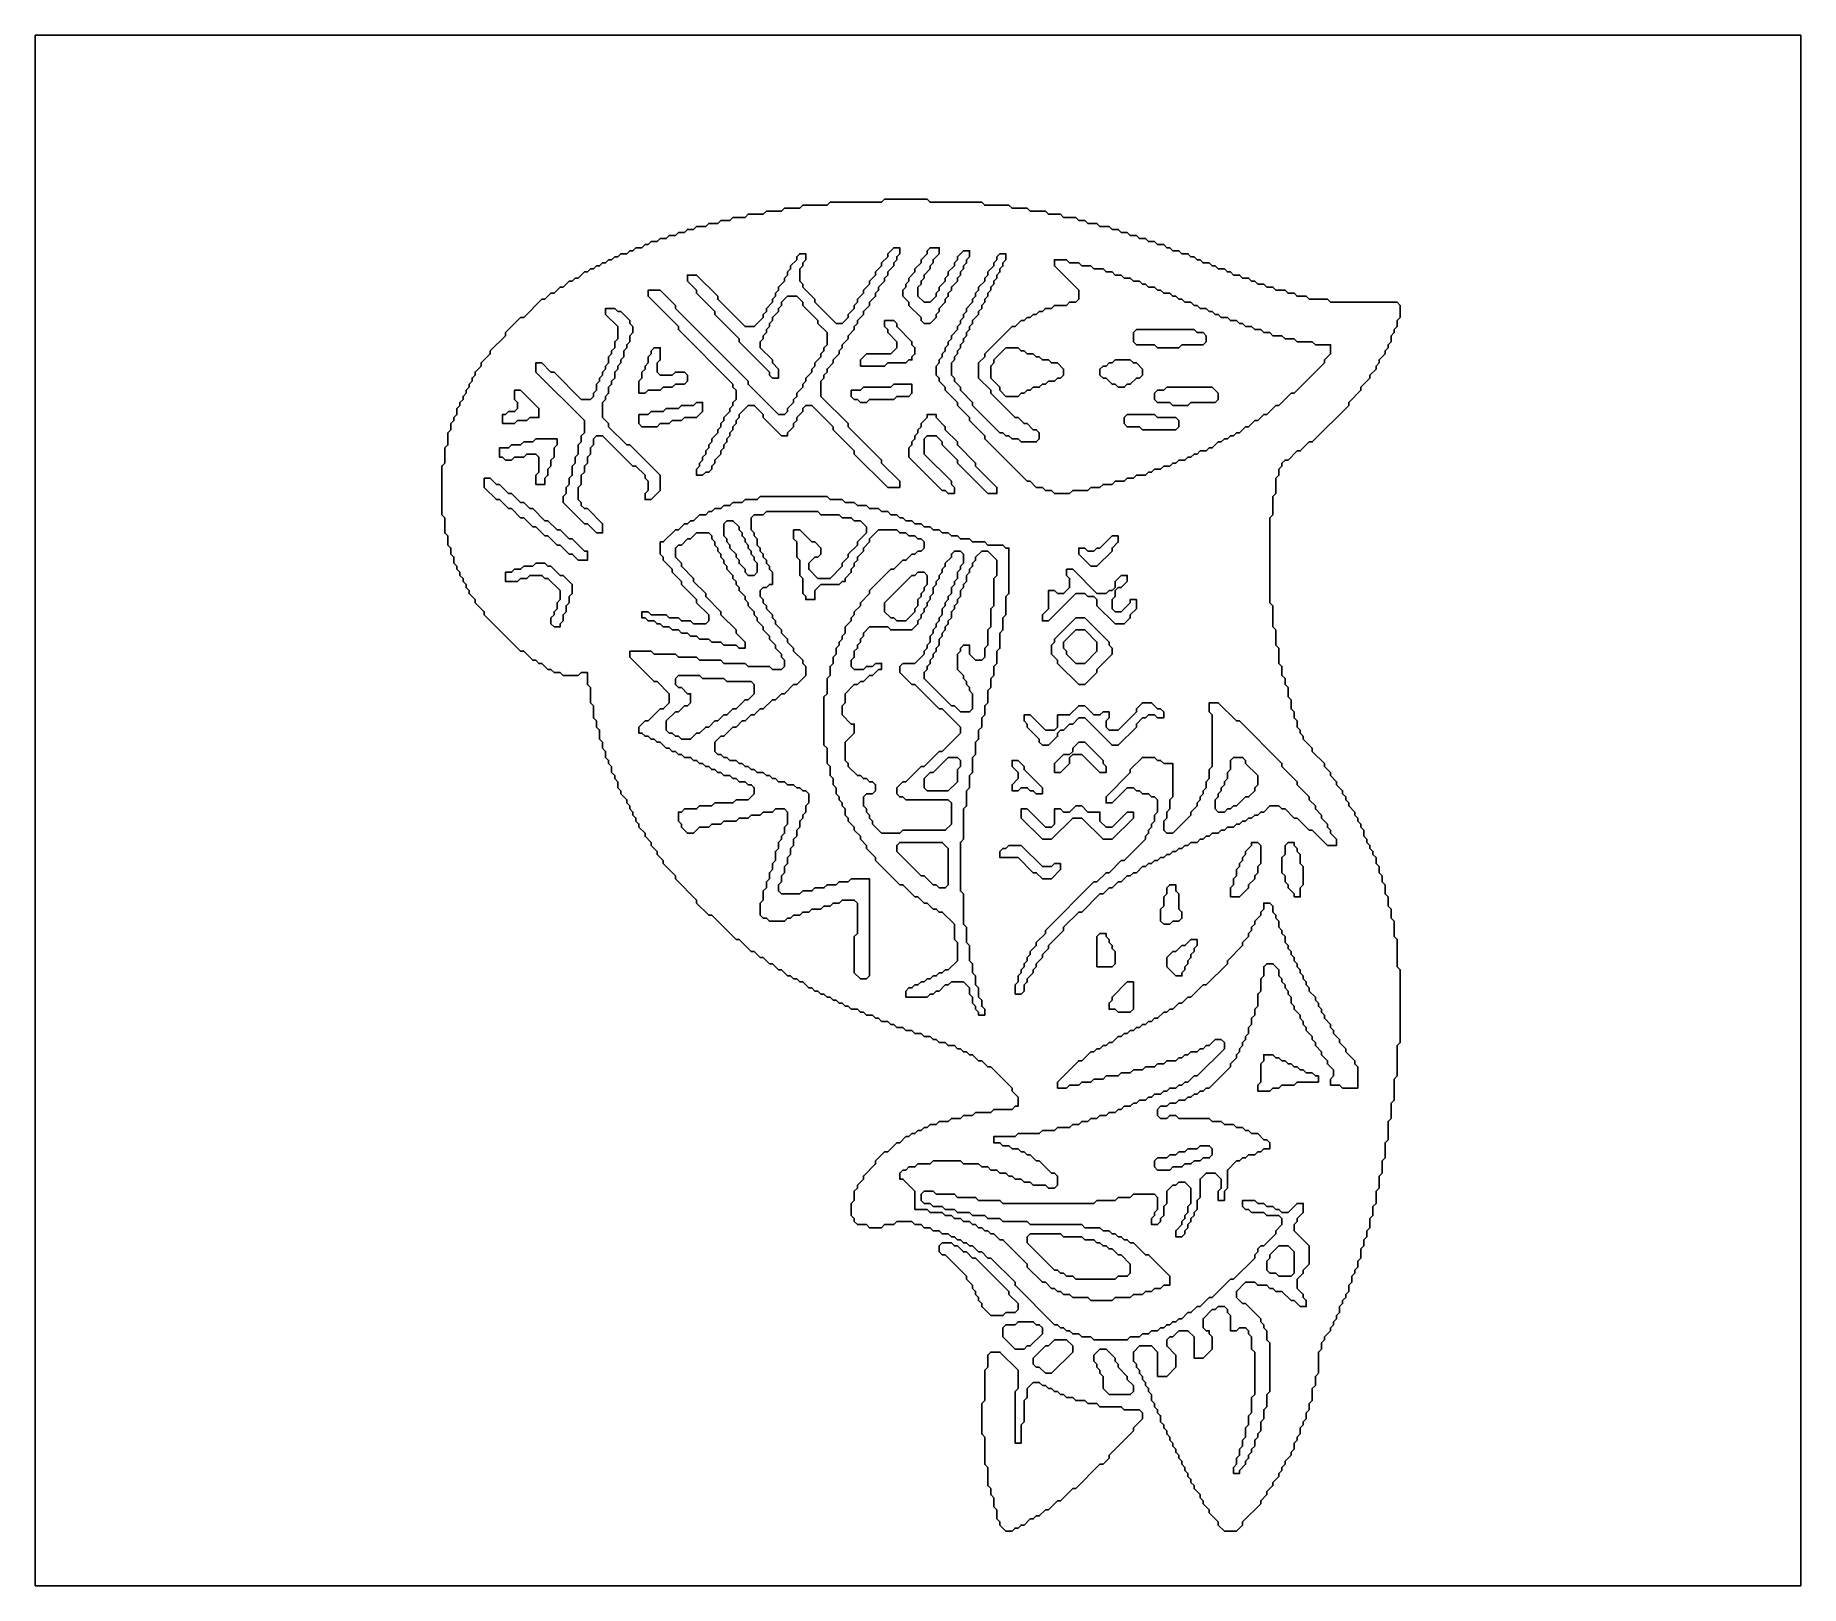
# Model space of a CAD drawing. Header units: metres. Extents: x 0 to 582, y 0 to 511.
import ezdxf

# ---------------------------------------------------------------- set-up
doc = ezdxf.new("R2010")
doc.units = ezdxf.units.M

msp = doc.modelspace()

# ---------------------------------------------------------------- linework, layer by layer
for points in [[(0, 0), (0, 511), (0, 511), (582, 511), (582, 511), (582, 0), (582, 0), (0, 0)], [(392, 18), (396, 18), (396, 18), (398, 20), (398, 20), (398, 21), (398, 21), (404, 27), (404, 27), (404, 28), (404, 28), (406, 30), (406, 30), (406, 31), (406, 31), (408, 33), (408, 33), (408, 34), (408, 34), (410, 36), (410, 36), (410, 37), (410, 37), (411, 38), (411, 38), (411, 39), (411, 39), (412, 40), (412, 40), (412, 41), (412, 41), (414, 43), (414, 43), (414, 44), (414, 44), (415, 45), (415, 45), (415, 47), (415, 47), (416, 48), (416, 48), (416, 49), (416, 49), (417, 50), (417, 50), (417, 52), (417, 52), (418, 53), (418, 53), (418, 54), (418, 54), (419, 55), (419, 55), (419, 57), (419, 57), (420, 58), (420, 58), (420, 60), (420, 60), (421, 61), (421, 61), (421, 65), (421, 65), (422, 66), (422, 66), (422, 69), (422, 69), (423, 70), (423, 70), (423, 77), (423, 77), (424, 78), (424, 78), (424, 80), (424, 80), (425, 81), (425, 81), (425, 82), (425, 82), (427, 84), (427, 84), (427, 85), (427, 85), (428, 86), (428, 86), (428, 87), (428, 87), (429, 88), (429, 88), (429, 89), (429, 89), (430, 90), (430, 90), (430, 92), (430, 92), (431, 93), (431, 93), (431, 94), (431, 94), (432, 95), (432, 95), (432, 96), (432, 96), (433, 97), (433, 97), (433, 99), (433, 99), (434, 100), (434, 100), (434, 102), (434, 102), (435, 103), (435, 103), (435, 104), (435, 104), (436, 105), (436, 105), (436, 107), (436, 107), (437, 108), (437, 108), (437, 111), (437, 111), (438, 112), (438, 112), (438, 114), (438, 114), (439, 115), (439, 115), (439, 117), (439, 117), (440, 118), (440, 118), (440, 121), (440, 121), (441, 122), (441, 122), (441, 125), (441, 125), (442, 126), (442, 126), (442, 130), (442, 130), (443, 131), (443, 131), (443, 135), (443, 135), (444, 136), (444, 136), (444, 140), (444, 140), (445, 141), (445, 141), (445, 146), (445, 146), (446, 147), (446, 147), (446, 153), (446, 153), (447, 154), (447, 154), (447, 159), (447, 159), (448, 160), (448, 160), (448, 167), (448, 167), (449, 168), (449, 168), (449, 178), (449, 178), (450, 179), (450, 179), (450, 203), (450, 203), (449, 204), (449, 204), (449, 213), (449, 213), (448, 214), (448, 214), (448, 219), (448, 219), (447, 220), (447, 220), (447, 223), (447, 223), (446, 224), (446, 224), (446, 227), (446, 227), (445, 228), (445, 228), (445, 231), (445, 231), (444, 232), (444, 232), (444, 234), (444, 234), (443, 235), (443, 235), (443, 237), (443, 237), (442, 238), (442, 238), (442, 240), (442, 240), (441, 241), (441, 241), (441, 242), (441, 242), (440, 243), (440, 243), (440, 244), (440, 244), (439, 245), (439, 245), (439, 246), (439, 246), (438, 247), (438, 247), (438, 249), (438, 249), (437, 250), (437, 250), (437, 251), (437, 251), (436, 252), (436, 252), (436, 253), (436, 253), (435, 254), (435, 254), (435, 255), (435, 255), (433, 257), (433, 257), (433, 258), (433, 258), (432, 259), (432, 259), (432, 260), (432, 260), (431, 261), (431, 261), (431, 262), (431, 262), (429, 264), (429, 264), (429, 265), (429, 265), (427, 267), (427, 267), (427, 268), (427, 268), (425, 270), (425, 270), (425, 271), (425, 271), (421, 275), (421, 275), (421, 276), (421, 276), (418, 279), (418, 279), (418, 280), (418, 280), (417, 281), (417, 281), (417, 282), (417, 282), (416, 283), (416, 283), (416, 285), (416, 285), (415, 286), (415, 286), (415, 288), (415, 288), (414, 289), (414, 289), (414, 292), (414, 292), (413, 293), (413, 293), (413, 296), (413, 296), (412, 297), (412, 297), (412, 299), (412, 299), (411, 300), (411, 300), (411, 303), (411, 303), (410, 304), (410, 304), (410, 309), (410, 309), (409, 310), (409, 310), (409, 315), (409, 315), (408, 316), (408, 316), (408, 323), (408, 323), (407, 324), (407, 324), (407, 352), (407, 352), (408, 353), (408, 353), (408, 359), (408, 359), (409, 360), (409, 360), (409, 365), (409, 365), (410, 366), (410, 366), (410, 368), (410, 368), (411, 369), (411, 369), (411, 370), (411, 370), (412, 371), (412, 371), (413, 371), (413, 371), (416, 374), (416, 374), (417, 374), (417, 374), (420, 377), (420, 377), (421, 377), (421, 377), (433, 389), (433, 389), (433, 390), (433, 390), (437, 394), (437, 394), (437, 395), (437, 395), (440, 398), (440, 398), (440, 399), (440, 399), (442, 401), (442, 401), (442, 402), (442, 402), (443, 403), (443, 403), (443, 404), (443, 404), (445, 406), (445, 406), (445, 407), (445, 407), (446, 408), (446, 408), (446, 409), (446, 409), (447, 410), (447, 410), (447, 412), (447, 412), (448, 413), (448, 413), (448, 414), (448, 414), (449, 415), (449, 415), (449, 417), (449, 417), (450, 418), (450, 418), (450, 422), (450, 422), (449, 423), (449, 423), (427, 423), (427, 423), (426, 424), (426, 424), (420, 424), (420, 424), (419, 425), (419, 425), (416, 425), (416, 425), (415, 426), (415, 426), (413, 426), (413, 426), (412, 427), (412, 427), (409, 427), (409, 427), (408, 428), (408, 428), (406, 428), (406, 428), (405, 429), (405, 429), (403, 429), (403, 429), (402, 430), (402, 430), (401, 430), (401, 430), (400, 431), (400, 431), (398, 431), (398, 431), (397, 432), (397, 432), (395, 432), (395, 432), (394, 433), (394, 433), (393, 433), (393, 433), (392, 434), (392, 434), (390, 434), (390, 434), (389, 435), (389, 435), (388, 435), (388, 435), (387, 436), (387, 436), (385, 436), (385, 436), (384, 437), (384, 437), (383, 437), (383, 437), (382, 438), (382, 438), (381, 438), (381, 438), (380, 439), (380, 439), (378, 439), (378, 439), (377, 440), (377, 440), (375, 440), (375, 440), (374, 441), (374, 441), (373, 441), (373, 441), (372, 442), (372, 442), (370, 442), (370, 442), (369, 443), (369, 443), (367, 443), (367, 443), (366, 444), (366, 444), (364, 444), (364, 444), (363, 445), (363, 445), (361, 445), (361, 445), (360, 446), (360, 446), (358, 446), (358, 446), (357, 447), (357, 447), (355, 447), (355, 447), (354, 448), (354, 448), (351, 448), (351, 448), (350, 449), (350, 449), (347, 449), (347, 449), (346, 450), (346, 450), (344, 450), (344, 450), (343, 451), (343, 451), (339, 451), (339, 451), (338, 452), (338, 452), (334, 452), (334, 452), (333, 453), (333, 453), (328, 453), (328, 453), (327, 454), (327, 454), (322, 454), (322, 454), (321, 455), (321, 455), (313, 455), (313, 455), (312, 456), (312, 456), (295, 456), (295, 456), (294, 457), (294, 457), (280, 457), (280, 457), (279, 456), (279, 456), (262, 456), (262, 456), (261, 455), (261, 455), (253, 455), (253, 455), (252, 454), (252, 454), (247, 454), (247, 454), (246, 453), (246, 453), (241, 453), (241, 453), (240, 452), (240, 452), (235, 452), (235, 452), (234, 451), (234, 451), (230, 451), (230, 451), (229, 450), (229, 450), (226, 450), (226, 450), (225, 449), (225, 449), (222, 449), (222, 449), (221, 448), (221, 448), (218, 448), (218, 448), (217, 447), (217, 447), (215, 447), (215, 447), (214, 446), (214, 446), (212, 446), (212, 446), (211, 445), (211, 445), (209, 445), (209, 445), (208, 444), (208, 444), (206, 444), (206, 444), (205, 443), (205, 443), (203, 443), (203, 443), (202, 442), (202, 442), (201, 442), (201, 442), (200, 441), (200, 441), (198, 441), (198, 441), (197, 440), (197, 440), (196, 440), (196, 440), (195, 439), (195, 439), (193, 439), (193, 439), (192, 438), (192, 438), (191, 438), (191, 438), (190, 437), (190, 437), (189, 437), (189, 437), (188, 436), (188, 436), (187, 436), (187, 436), (186, 435), (186, 435), (185, 435), (185, 435), (184, 434), (184, 434), (183, 434), (183, 434), (182, 433), (182, 433), (181, 433), (181, 433), (179, 431), (179, 431), (178, 431), (178, 431), (177, 430), (177, 430), (176, 430), (176, 430), (174, 428), (174, 428), (173, 428), (173, 428), (171, 426), (171, 426), (170, 426), (170, 426), (168, 424), (168, 424), (167, 424), (167, 424), (161, 418), (161, 418), (160, 418), (160, 418), (155, 413), (155, 413), (155, 412), (155, 412), (150, 407), (150, 407), (150, 406), (150, 406), (147, 403), (147, 403), (147, 402), (147, 402), (145, 400), (145, 400), (145, 399), (145, 399), (144, 398), (144, 398), (144, 397), (144, 397), (143, 396), (143, 396), (143, 395), (143, 395), (142, 394), (142, 394), (142, 393), (142, 393), (141, 392), (141, 392), (141, 391), (141, 391), (140, 390), (140, 390), (140, 389), (140, 389), (139, 388), (139, 388), (139, 386), (139, 386), (138, 385), (138, 385), (138, 384), (138, 384), (137, 383), (137, 383), (137, 381), (137, 381), (136, 380), (136, 380), (136, 376), (136, 376), (135, 375), (135, 375), (135, 370), (135, 370), (134, 369), (134, 369), (134, 353), (134, 353), (135, 352), (135, 352), (135, 347), (135, 347), (136, 346), (136, 346), (136, 343), (136, 343), (137, 342), (137, 342), (137, 340), (137, 340), (138, 339), (138, 339), (138, 337), (138, 337), (139, 336), (139, 336), (139, 335), (139, 335), (140, 334), (140, 334), (140, 333), (140, 333), (141, 332), (141, 332), (141, 331), (141, 331), (142, 330), (142, 330), (142, 329), (142, 329), (143, 328), (143, 328), (143, 327), (143, 327), (145, 325), (145, 325), (145, 324), (145, 324), (148, 321), (148, 321), (148, 320), (148, 320), (160, 308), (160, 308), (161, 308), (161, 308), (164, 305), (164, 305), (165, 305), (165, 305), (166, 304), (166, 304), (167, 304), (167, 304), (169, 302), (169, 302), (170, 302), (170, 302), (171, 301), (171, 301), (173, 301), (173, 301), (174, 300), (174, 300), (179, 300), (179, 300), (180, 301), (180, 301), (182, 301), (182, 301), (182, 297), (182, 297), (183, 296), (183, 296), (183, 291), (183, 291), (184, 290), (184, 290), (184, 286), (184, 286), (185, 285), (185, 285), (185, 283), (185, 283), (186, 282), (186, 282), (186, 279), (186, 279), (187, 278), (187, 278), (187, 276), (187, 276), (188, 275), (188, 275), (188, 273), (188, 273), (189, 272), (189, 272), (189, 271), (189, 271), (190, 270), (190, 270), (190, 268), (190, 268), (191, 267), (191, 267), (191, 266), (191, 266), (192, 265), (192, 265), (192, 263), (192, 263), (193, 262), (193, 262), (193, 261), (193, 261), (195, 259), (195, 259), (195, 258), (195, 258), (196, 257), (196, 257), (196, 256), (196, 256), (197, 255), (197, 255), (197, 254), (197, 254), (198, 253), (198, 253), (198, 252), (198, 252), (199, 251), (199, 251), (199, 250), (199, 250), (201, 248), (201, 248), (201, 247), (201, 247), (203, 245), (203, 245), (203, 244), (203, 244), (205, 242), (205, 242), (205, 241), (205, 241), (207, 239), (207, 239), (207, 238), (207, 238), (211, 234), (211, 234), (211, 233), (211, 233), (218, 226), (218, 226), (218, 225), (218, 225), (222, 221), (222, 221), (223, 221), (223, 221), (231, 213), (231, 213), (232, 213), (232, 213), (236, 209), (236, 209), (237, 209), (237, 209), (239, 207), (239, 207), (240, 207), (240, 207), (242, 205), (242, 205), (243, 205), (243, 205), (245, 203), (245, 203), (246, 203), (246, 203), (248, 201), (248, 201), (249, 201), (249, 201), (250, 200), (250, 200), (251, 200), (251, 200), (252, 199), (252, 199), (253, 199), (253, 199), (255, 197), (255, 197), (256, 197), (256, 197), (257, 196), (257, 196), (258, 196), (258, 196), (259, 195), (259, 195), (260, 195), (260, 195), (261, 194), (261, 194), (262, 194), (262, 194), (263, 193), (263, 193), (264, 193), (264, 193), (265, 192), (265, 192), (266, 192), (266, 192), (267, 191), (267, 191), (268, 191), (268, 191), (269, 190), (269, 190), (271, 190), (271, 190), (272, 189), (272, 189), (273, 189), (273, 189), (274, 188), (274, 188), (276, 188), (276, 188), (277, 187), (277, 187), (278, 187), (278, 187), (279, 186), (279, 186), (281, 186), (281, 186), (282, 185), (282, 185), (283, 185), (283, 185), (284, 184), (284, 184), (286, 184), (286, 184), (287, 183), (287, 183), (289, 183), (289, 183), (290, 182), (290, 182), (292, 182), (292, 182), (293, 181), (293, 181), (295, 181), (295, 181), (296, 180), (296, 180), (297, 180), (297, 180), (298, 179), (298, 179), (300, 179), (300, 179), (301, 178), (301, 178), (303, 178), (303, 178), (304, 177), (304, 177), (305, 177), (305, 177), (306, 176), (306, 176), (307, 176), (307, 176), (308, 175), (308, 175), (309, 175), (309, 175), (311, 173), (311, 173), (312, 173), (312, 173), (314, 171), (314, 171), (315, 171), (315, 171), (322, 164), (322, 164), (322, 163), (322, 163), (324, 161), (324, 161), (324, 158), (324, 158), (323, 158), (323, 158), (322, 157), (322, 157), (316, 157), (316, 157), (315, 156), (315, 156), (310, 156), (310, 156), (309, 155), (309, 155), (306, 155), (306, 155), (305, 154), (305, 154), (302, 154), (302, 154), (301, 153), (301, 153), (298, 153), (298, 153), (297, 152), (297, 152), (295, 152), (295, 152), (294, 151), (294, 151), (293, 151), (293, 151), (292, 150), (292, 150), (291, 150), (291, 150), (290, 149), (290, 149), (289, 149), (289, 149), (288, 148), (288, 148), (287, 148), (287, 148), (285, 146), (285, 146), (284, 146), (284, 146), (281, 143), (281, 143), (280, 143), (280, 143), (277, 140), (277, 140), (277, 139), (277, 139), (273, 135), (273, 135), (273, 134), (273, 134), (271, 132), (271, 132), (271, 131), (271, 131), (270, 130), (270, 130), (270, 127), (270, 127), (269, 126), (269, 126), (269, 122), (269, 122), (270, 121), (270, 121), (270, 120), (270, 120), (271, 119), (271, 119), (274, 119), (274, 119), (275, 118), (275, 118), (279, 118), (279, 118), (280, 119), (280, 119), (283, 119), (283, 119), (284, 120), (284, 120), (289, 120), (289, 120), (290, 119), (290, 119), (292, 119), (292, 119), (293, 118), (293, 118), (295, 118), (295, 118), (296, 117), (296, 117), (298, 117), (298, 117), (299, 116), (299, 116), (301, 116), (301, 116), (302, 115), (302, 115), (303, 115), (303, 115), (304, 114), (304, 114), (305, 114), (305, 114), (306, 113), (306, 113), (307, 113), (307, 113), (308, 112), (308, 112), (309, 112), (309, 112), (311, 110), (311, 110), (312, 110), (312, 110), (314, 108), (314, 108), (315, 108), (315, 108), (323, 100), (323, 100), (323, 99), (323, 99), (336, 86), (336, 86), (337, 86), (337, 86), (338, 85), (338, 85), (339, 85), (339, 85), (340, 84), (340, 84), (341, 84), (341, 84), (342, 83), (342, 83), (344, 83), (344, 83), (345, 82), (345, 82), (348, 82), (348, 82), (349, 81), (349, 81), (360, 81), (360, 81), (361, 82), (361, 82), (364, 82), (364, 82), (365, 83), (365, 83), (367, 83), (367, 83), (368, 84), (368, 84), (370, 84), (370, 84), (371, 85), (371, 85), (372, 85), (372, 85), (373, 86), (373, 86), (374, 86), (374, 86), (375, 87), (375, 87), (376, 87), (376, 87), (377, 88), (377, 88), (378, 88), (378, 88), (380, 90), (380, 90), (381, 90), (381, 90), (383, 92), (383, 92), (384, 92), (384, 92), (387, 95), (387, 95), (388, 95), (388, 95), (394, 101), (394, 101), (395, 101), (395, 101), (402, 108), (402, 108), (402, 109), (402, 109), (403, 110), (403, 110), (403, 111), (403, 111), (404, 112), (404, 112), (405, 112), (405, 112), (409, 116), (409, 116), (409, 117), (409, 117), (411, 119), (411, 119), (411, 121), (411, 121), (410, 122), (410, 122), (406, 122), (406, 122), (405, 123), (405, 123), (401, 123), (401, 123), (400, 124), (400, 124), (399, 124), (399, 124), (398, 125), (398, 125), (398, 127), (398, 127), (402, 127), (402, 127), (403, 126), (403, 126), (405, 126), (405, 126), (406, 125), (406, 125), (408, 125), (408, 125), (409, 124), (409, 124), (410, 124), (410, 124), (411, 123), (411, 123), (413, 123), (413, 123), (416, 126), (416, 126), (418, 126), (418, 126), (418, 123), (418, 123), (416, 121), (416, 121), (416, 120), (416, 120), (415, 119), (415, 119), (415, 117), (415, 117), (420, 112), (420, 112), (420, 106), (420, 106), (418, 104), (418, 104), (418, 103), (418, 103), (416, 101), (416, 101), (416, 98), (416, 98), (418, 96), (418, 96), (418, 95), (418, 95), (419, 94), (419, 94), (419, 92), (419, 92), (417, 92), (417, 92), (415, 94), (415, 94), (414, 94), (414, 94), (411, 97), (411, 97), (409, 97), (409, 97), (408, 98), (408, 98), (407, 98), (407, 98), (406, 99), (406, 99), (403, 99), (403, 99), (402, 100), (402, 100), (399, 100), (399, 100), (396, 97), (396, 97), (396, 95), (396, 95), (398, 93), (398, 93), (399, 93), (399, 93), (404, 88), (404, 88), (404, 87), (404, 87), (405, 86), (405, 86), (405, 85), (405, 85), (406, 84), (406, 84), (406, 81), (406, 81), (407, 80), (407, 80), (407, 64), (407, 64), (406, 63), (406, 63), (406, 59), (406, 59), (405, 58), (405, 58), (405, 55), (405, 55), (404, 54), (404, 54), (404, 51), (404, 51), (403, 50), (403, 50), (403, 49), (403, 49), (402, 48), (402, 48), (402, 46), (402, 46), (401, 45), (401, 45), (401, 44), (401, 44), (400, 43), (400, 43), (400, 42), (400, 42), (399, 41), (399, 41), (399, 40), (399, 40), (397, 38), (397, 38), (397, 37), (397, 37), (395, 37), (395, 37), (395, 39), (395, 39), (396, 40), (396, 40), (396, 42), (396, 42), (397, 43), (397, 43), (397, 45), (397, 45), (398, 46), (398, 46), (398, 48), (398, 48), (399, 49), (399, 49), (399, 52), (399, 52), (400, 53), (400, 53), (400, 56), (400, 56), (401, 57), (401, 57), (401, 62), (401, 62), (402, 63), (402, 63), (402, 77), (402, 77), (401, 78), (401, 78), (401, 82), (401, 82), (400, 83), (400, 83), (400, 84), (400, 84), (399, 85), (399, 85), (397, 85), (397, 85), (396, 84), (396, 84), (394, 84), (394, 84), (394, 89), (394, 89), (393, 90), (393, 90), (393, 91), (393, 91), (392, 92), (392, 92), (390, 92), (390, 92), (389, 91), (389, 91), (388, 91), (388, 91), (385, 88), (385, 88), (385, 85), (385, 85), (386, 84), (386, 84), (387, 84), (387, 84), (387, 83), (387, 83), (388, 82), (388, 82), (388, 78), (388, 78), (385, 75), (385, 75), (382, 75), (382, 75), (382, 82), (382, 82), (380, 84), (380, 84), (377, 84), (377, 84), (375, 82), (375, 82), (374, 82), (374, 82), (373, 81), (373, 81), (373, 79), (373, 79), (376, 76), (376, 76), (376, 72), (376, 72), (373, 69), (373, 69), (370, 69), (370, 69), (370, 77), (370, 77), (368, 79), (368, 79), (364, 79), (364, 79), (362, 77), (362, 77), (362, 74), (362, 74), (363, 73), (363, 73), (363, 72), (363, 72), (364, 71), (364, 71), (364, 70), (364, 70), (365, 69), (365, 69), (365, 68), (365, 68), (366, 67), (366, 67), (366, 66), (366, 66), (367, 65), (367, 65), (367, 64), (367, 64), (368, 63), (368, 63), (368, 61), (368, 61), (369, 60), (369, 60), (369, 59), (369, 59), (370, 58), (370, 58), (370, 57), (370, 57), (371, 56), (371, 56), (371, 54), (371, 54), (372, 53), (372, 53), (372, 52), (372, 52), (373, 51), (373, 51), (373, 50), (373, 50), (374, 49), (374, 49), (374, 48), (374, 48), (375, 47), (375, 47), (375, 46), (375, 46), (376, 45), (376, 45), (376, 44), (376, 44), (377, 43), (377, 43), (377, 42), (377, 42), (378, 41), (378, 41), (378, 40), (378, 40), (379, 39), (379, 39), (379, 38), (379, 38), (380, 37), (380, 37), (380, 36), (380, 36), (381, 35), (381, 35), (381, 34), (381, 34), (382, 33), (382, 33), (382, 32), (382, 32), (384, 30), (384, 30), (384, 29), (384, 29), (385, 28), (385, 28), (385, 27), (385, 27), (387, 25), (387, 25), (387, 24), (387, 24), (390, 21), (390, 21), (390, 20), (390, 20), (392, 18)], [(281, 362), (270, 373), (270, 373), (270, 374), (270, 374), (263, 381), (263, 381), (263, 382), (263, 382), (256, 389), (256, 389), (254, 389), (254, 389), (253, 388), (253, 388), (253, 387), (253, 387), (251, 385), (251, 385), (251, 384), (251, 384), (250, 383), (250, 383), (250, 382), (250, 382), (248, 380), (248, 380), (248, 379), (248, 379), (246, 379), (246, 379), (240, 385), (240, 385), (240, 386), (240, 386), (237, 389), (237, 389), (235, 389), (235, 389), (232, 386), (232, 386), (232, 385), (232, 385), (231, 384), (231, 384), (231, 383), (231, 383), (230, 382), (230, 382), (230, 381), (230, 381), (229, 380), (229, 380), (229, 379), (229, 379), (228, 378), (228, 378), (228, 377), (228, 377), (227, 376), (227, 376), (227, 375), (227, 375), (226, 374), (226, 374), (226, 373), (226, 373), (224, 371), (224, 371), (224, 370), (224, 370), (223, 369), (223, 369), (223, 368), (223, 368), (222, 367), (222, 367), (221, 367), (221, 367), (220, 366), (220, 366), (218, 366), (218, 366), (218, 368), (218, 368), (219, 369), (219, 369), (219, 370), (219, 370), (220, 371), (220, 371), (220, 372), (220, 372), (221, 373), (221, 373), (221, 374), (221, 374), (222, 375), (222, 375), (222, 376), (222, 376), (223, 377), (223, 377), (223, 378), (223, 378), (225, 380), (225, 380), (225, 381), (225, 381), (226, 382), (226, 382), (226, 383), (226, 383), (227, 384), (227, 384), (227, 385), (227, 385), (229, 387), (229, 387), (229, 388), (229, 388), (230, 389), (230, 389), (230, 390), (230, 390), (231, 391), (231, 391), (231, 394), (231, 394), (230, 395), (230, 395), (230, 396), (230, 396), (212, 414), (212, 414), (212, 415), (212, 415), (202, 425), (202, 425), (202, 427), (202, 427), (206, 427), (206, 427), (211, 422), (211, 422), (211, 421), (211, 421), (235, 397), (235, 397), (235, 396), (235, 396), (245, 386), (245, 386), (247, 386), (247, 386), (248, 387), (248, 387), (248, 388), (248, 388), (250, 390), (250, 390), (250, 391), (250, 391), (251, 392), (251, 392), (251, 393), (251, 393), (253, 395), (253, 395), (253, 396), (253, 396), (254, 397), (254, 397), (254, 398), (254, 398), (256, 400), (256, 400), (256, 401), (256, 401), (257, 402), (257, 402), (257, 403), (257, 403), (259, 405), (259, 405), (259, 406), (259, 406), (260, 407), (260, 407), (260, 408), (260, 408), (261, 409), (261, 409), (261, 413), (261, 413), (258, 416), (258, 416), (258, 417), (258, 417), (253, 422), (253, 422), (253, 423), (253, 423), (251, 425), (251, 425), (248, 425), (248, 425), (246, 423), (246, 423), (246, 422), (246, 422), (245, 421), (245, 421), (245, 420), (245, 420), (243, 418), (243, 418), (243, 417), (243, 417), (242, 416), (242, 416), (242, 415), (242, 415), (241, 414), (241, 414), (241, 413), (241, 413), (240, 412), (240, 412), (240, 411), (240, 411), (239, 410), (239, 410), (239, 408), (239, 408), (243, 404), (243, 404), (243, 403), (243, 403), (245, 401), (245, 401), (245, 398), (245, 398), (243, 398), (243, 398), (242, 399), (242, 399), (242, 400), (242, 400), (232, 410), (232, 410), (232, 411), (232, 411), (224, 419), (224, 419), (224, 420), (224, 420), (218, 426), (218, 426), (218, 427), (218, 427), (215, 430), (215, 430), (215, 432), (215, 432), (218, 432), (218, 432), (225, 425), (225, 425), (225, 424), (225, 424), (234, 415), (234, 415), (237, 415), (237, 415), (240, 418), (240, 418), (240, 419), (240, 419), (241, 420), (241, 420), (241, 421), (241, 421), (243, 423), (243, 423), (243, 424), (243, 424), (244, 425), (244, 425), (244, 426), (244, 426), (245, 427), (245, 427), (245, 428), (245, 428), (247, 430), (247, 430), (247, 431), (247, 431), (248, 432), (248, 432), (248, 433), (248, 433), (249, 434), (249, 434), (249, 435), (249, 435), (251, 437), (251, 437), (251, 438), (251, 438), (252, 439), (252, 439), (254, 439), (254, 439), (254, 437), (254, 437), (253, 436), (253, 436), (253, 435), (253, 435), (252, 434), (252, 434), (252, 430), (252, 430), (253, 429), (253, 429), (253, 428), (253, 428), (257, 424), (257, 424), (257, 423), (257, 423), (264, 416), (264, 416), (266, 416), (266, 416), (268, 418), (268, 418), (268, 419), (268, 419), (270, 421), (270, 421), (270, 422), (270, 422), (271, 423), (271, 423), (271, 424), (271, 424), (273, 426), (273, 426), (273, 427), (273, 427), (275, 429), (275, 429), (275, 430), (275, 430), (277, 432), (277, 432), (277, 433), (277, 433), (279, 435), (279, 435), (279, 436), (279, 436), (281, 438), (281, 438), (281, 439), (281, 439), (283, 441), (283, 441), (285, 441), (285, 441), (285, 439), (285, 439), (284, 438), (284, 438), (284, 437), (284, 437), (283, 436), (283, 436), (283, 435), (283, 435), (281, 433), (281, 433), (281, 432), (281, 432), (280, 431), (280, 431), (280, 430), (280, 430), (278, 428), (278, 428), (278, 427), (278, 427), (277, 426), (277, 426), (277, 425), (277, 425), (275, 423), (275, 423), (275, 422), (275, 422), (273, 420), (273, 420), (273, 419), (273, 419), (271, 417), (271, 417), (271, 416), (271, 416), (270, 415), (270, 415), (270, 414), (270, 414), (268, 412), (268, 412), (268, 411), (268, 411), (266, 409), (266, 409), (266, 408), (266, 408), (265, 407), (265, 407), (265, 406), (265, 406), (263, 404), (263, 404), (263, 403), (263, 403), (261, 401), (261, 401), (261, 400), (261, 400), (260, 399), (260, 399), (260, 398), (260, 398), (259, 397), (259, 397), (259, 392), (259, 392), (268, 383), (268, 383), (268, 382), (268, 382), (279, 371), (279, 371), (279, 370), (279, 370), (285, 364), (285, 364), (285, 362), (285, 362), (281, 362)], [(293, 416), (292, 417), (292, 417), (292, 418), (292, 418), (288, 422), (288, 422), (288, 423), (288, 423), (286, 425), (286, 425), (286, 427), (286, 427), (287, 428), (287, 428), (287, 429), (287, 429), (288, 430), (288, 430), (288, 431), (288, 431), (290, 433), (290, 433), (290, 434), (290, 434), (292, 436), (292, 436), (292, 437), (292, 437), (294, 439), (294, 439), (294, 440), (294, 440), (295, 441), (295, 441), (298, 441), (298, 441), (298, 439), (298, 439), (296, 437), (296, 437), (296, 436), (296, 436), (295, 435), (295, 435), (295, 434), (295, 434), (293, 432), (293, 432), (293, 431), (293, 431), (292, 430), (292, 430), (292, 429), (292, 429), (291, 428), (291, 428), (291, 425), (291, 425), (293, 423), (293, 423), (295, 423), (295, 423), (297, 425), (297, 425), (297, 426), (297, 426), (298, 427), (298, 427), (298, 428), (298, 428), (300, 430), (300, 430), (300, 431), (300, 431), (301, 432), (301, 432), (301, 433), (301, 433), (303, 435), (303, 435), (303, 436), (303, 436), (304, 437), (304, 437), (304, 438), (304, 438), (306, 440), (306, 440), (308, 440), (308, 440), (308, 438), (308, 438), (307, 437), (307, 437), (307, 436), (307, 436), (306, 435), (306, 435), (306, 434), (306, 434), (305, 433), (305, 433), (305, 432), (305, 432), (304, 431), (304, 431), (304, 430), (304, 430), (302, 428), (302, 428), (302, 427), (302, 427), (301, 426), (301, 426), (301, 425), (301, 425), (300, 424), (300, 424), (300, 423), (300, 423), (298, 421), (298, 421), (298, 420), (298, 420), (297, 419), (297, 419), (297, 418), (297, 418), (295, 416), (295, 416), (293, 416)], [(336, 360), (335, 361), (335, 361), (333, 361), (333, 361), (332, 362), (332, 362), (330, 362), (330, 362), (328, 364), (328, 364), (327, 364), (327, 364), (313, 378), (313, 378), (313, 379), (313, 379), (308, 384), (308, 384), (308, 385), (308, 385), (304, 389), (304, 389), (304, 390), (304, 390), (300, 394), (300, 394), (300, 395), (300, 395), (298, 397), (298, 397), (298, 398), (298, 398), (297, 399), (297, 399), (297, 402), (297, 402), (298, 403), (298, 403), (298, 404), (298, 404), (299, 405), (299, 405), (299, 406), (299, 406), (300, 407), (300, 407), (300, 408), (300, 408), (301, 409), (301, 409), (301, 410), (301, 410), (302, 411), (302, 411), (302, 412), (302, 412), (304, 414), (304, 414), (304, 415), (304, 415), (305, 416), (305, 416), (305, 417), (305, 417), (306, 418), (306, 418), (306, 419), (306, 419), (307, 420), (307, 420), (307, 421), (307, 421), (309, 423), (309, 423), (309, 424), (309, 424), (310, 425), (310, 425), (310, 426), (310, 426), (311, 427), (311, 427), (311, 428), (311, 428), (313, 430), (313, 430), (313, 431), (313, 431), (314, 432), (314, 432), (314, 433), (314, 433), (316, 435), (316, 435), (316, 436), (316, 436), (317, 437), (317, 437), (317, 438), (317, 438), (318, 439), (318, 439), (320, 439), (320, 439), (320, 437), (320, 437), (319, 436), (319, 436), (319, 435), (319, 435), (318, 434), (318, 434), (318, 433), (318, 433), (317, 432), (317, 432), (317, 431), (317, 431), (316, 430), (316, 430), (316, 429), (316, 429), (315, 428), (315, 428), (315, 427), (315, 427), (314, 426), (314, 426), (314, 425), (314, 425), (313, 424), (313, 424), (313, 423), (313, 423), (312, 422), (312, 422), (312, 421), (312, 421), (311, 420), (311, 420), (311, 419), (311, 419), (309, 417), (309, 417), (309, 416), (309, 416), (308, 415), (308, 415), (308, 414), (308, 414), (307, 413), (307, 413), (307, 412), (307, 412), (306, 411), (306, 411), (306, 410), (306, 410), (305, 409), (305, 409), (305, 408), (305, 408), (304, 407), (304, 407), (304, 406), (304, 406), (303, 405), (303, 405), (303, 404), (303, 404), (302, 403), (302, 403), (302, 399), (302, 399), (303, 398), (303, 398), (303, 397), (303, 397), (305, 395), (305, 395), (305, 394), (305, 394), (309, 390), (309, 390), (309, 389), (309, 389), (318, 380), (318, 380), (319, 380), (319, 380), (320, 379), (320, 379), (321, 379), (321, 379), (322, 378), (322, 378), (324, 378), (324, 378), (325, 377), (325, 377), (330, 377), (330, 377), (331, 378), (331, 378), (331, 380), (331, 380), (330, 381), (330, 381), (329, 381), (329, 381), (327, 383), (327, 383), (326, 383), (326, 383), (324, 385), (324, 385), (323, 385), (323, 385), (315, 393), (315, 393), (315, 394), (315, 394), (311, 398), (311, 398), (311, 403), (311, 403), (313, 405), (313, 405), (313, 406), (313, 406), (322, 415), (322, 415), (323, 415), (323, 415), (325, 417), (325, 417), (326, 417), (326, 417), (327, 418), (327, 418), (328, 418), (328, 418), (329, 419), (329, 419), (330, 419), (330, 419), (331, 420), (331, 420), (332, 420), (332, 420), (333, 421), (333, 421), (335, 421), (335, 421), (336, 422), (336, 422), (340, 422), (340, 422), (341, 423), (341, 423), (343, 423), (343, 423), (344, 424), (344, 424), (344, 427), (344, 427), (336, 435), (336, 435), (336, 437), (336, 437), (340, 437), (340, 437), (341, 436), (341, 436), (344, 436), (344, 436), (345, 435), (345, 435), (348, 435), (348, 435), (349, 434), (349, 434), (352, 434), (352, 434), (353, 433), (353, 433), (355, 433), (355, 433), (356, 432), (356, 432), (358, 432), (358, 432), (359, 431), (359, 431), (361, 431), (361, 431), (362, 430), (362, 430), (364, 430), (364, 430), (365, 429), (365, 429), (366, 429), (366, 429), (367, 428), (367, 428), (369, 428), (369, 428), (370, 427), (370, 427), (371, 427), (371, 427), (372, 426), (372, 426), (374, 426), (374, 426), (375, 425), (375, 425), (376, 425), (376, 425), (377, 424), (377, 424), (378, 424), (378, 424), (379, 423), (379, 423), (381, 423), (381, 423), (382, 422), (382, 422), (383, 422), (383, 422), (384, 421), (384, 421), (386, 421), (386, 421), (387, 420), (387, 420), (388, 420), (388, 420), (389, 419), (389, 419), (390, 419), (390, 419), (391, 418), (391, 418), (393, 418), (393, 418), (394, 417), (394, 417), (396, 417), (396, 417), (397, 416), (397, 416), (398, 416), (398, 416), (399, 415), (399, 415), (401, 415), (401, 415), (402, 414), (402, 414), (404, 414), (404, 414), (405, 413), (405, 413), (407, 413), (407, 413), (408, 412), (408, 412), (411, 412), (411, 412), (412, 411), (412, 411), (415, 411), (415, 411), (416, 410), (416, 410), (421, 410), (421, 410), (422, 409), (422, 409), (427, 409), (427, 409), (427, 406), (427, 406), (425, 404), (425, 404), (425, 403), (425, 403), (415, 393), (415, 393), (414, 393), (414, 393), (410, 389), (410, 389), (409, 389), (409, 389), (406, 386), (406, 386), (405, 386), (405, 386), (403, 384), (403, 384), (402, 384), (402, 384), (400, 382), (400, 382), (399, 382), (399, 382), (397, 380), (397, 380), (396, 380), (396, 380), (395, 379), (395, 379), (394, 379), (394, 379), (393, 378), (393, 378), (392, 378), (392, 378), (391, 377), (391, 377), (390, 377), (390, 377), (388, 375), (388, 375), (387, 375), (387, 375), (386, 374), (386, 374), (384, 374), (384, 374), (383, 373), (383, 373), (382, 373), (382, 373), (381, 372), (381, 372), (380, 372), (380, 372), (379, 371), (379, 371), (377, 371), (377, 371), (376, 370), (376, 370), (375, 370), (375, 370), (374, 369), (374, 369), (372, 369), (372, 369), (371, 368), (371, 368), (369, 368), (369, 368), (368, 367), (368, 367), (367, 367), (367, 367), (366, 366), (366, 366), (363, 366), (363, 366), (362, 365), (362, 365), (360, 365), (360, 365), (359, 364), (359, 364), (356, 364), (356, 364), (355, 363), (355, 363), (352, 363), (352, 363), (351, 362), (351, 362), (348, 362), (348, 362), (347, 361), (347, 361), (342, 361), (342, 361), (341, 360), (341, 360), (336, 360)], [(185, 347), (182, 350), (182, 350), (181, 350), (181, 350), (174, 357), (174, 357), (174, 359), (174, 359), (175, 360), (175, 360), (175, 362), (175, 362), (176, 363), (176, 363), (176, 365), (176, 365), (177, 366), (177, 366), (177, 369), (177, 369), (178, 370), (178, 370), (178, 372), (178, 372), (179, 373), (179, 373), (179, 376), (179, 376), (180, 377), (180, 377), (180, 379), (180, 379), (181, 380), (181, 380), (181, 384), (181, 384), (165, 400), (165, 400), (165, 403), (165, 403), (167, 403), (167, 403), (170, 400), (170, 400), (171, 400), (171, 400), (180, 391), (180, 391), (183, 391), (183, 391), (184, 392), (184, 392), (184, 393), (184, 393), (185, 394), (185, 394), (185, 396), (185, 396), (186, 397), (186, 397), (186, 398), (186, 398), (187, 399), (187, 399), (187, 400), (187, 400), (188, 401), (188, 401), (188, 402), (188, 402), (189, 403), (189, 403), (189, 405), (189, 405), (190, 406), (190, 406), (190, 407), (190, 407), (191, 408), (191, 408), (191, 410), (191, 410), (192, 411), (192, 411), (192, 415), (192, 415), (188, 419), (188, 419), (188, 421), (188, 421), (191, 421), (191, 421), (192, 420), (192, 420), (193, 420), (193, 420), (196, 417), (196, 417), (196, 416), (196, 416), (197, 415), (197, 415), (197, 413), (197, 413), (196, 412), (196, 412), (196, 410), (196, 410), (195, 409), (195, 409), (195, 408), (195, 408), (194, 407), (194, 407), (194, 405), (194, 405), (193, 404), (193, 404), (193, 403), (193, 403), (192, 402), (192, 402), (192, 401), (192, 401), (191, 400), (191, 400), (191, 398), (191, 398), (190, 397), (190, 397), (190, 396), (190, 396), (189, 395), (189, 395), (189, 393), (189, 393), (188, 392), (188, 392), (188, 391), (188, 391), (187, 390), (187, 390), (187, 385), (187, 385), (189, 383), (189, 383), (189, 382), (189, 382), (195, 376), (195, 376), (196, 376), (196, 376), (206, 366), (206, 366), (206, 361), (206, 361), (203, 358), (203, 358), (201, 358), (201, 358), (201, 360), (201, 360), (202, 361), (202, 361), (202, 364), (202, 364), (201, 365), (201, 365), (201, 366), (201, 366), (198, 369), (198, 369), (197, 369), (197, 369), (187, 379), (187, 379), (185, 379), (185, 379), (184, 378), (184, 378), (184, 376), (184, 376), (183, 375), (183, 375), (183, 373), (183, 373), (182, 372), (182, 372), (182, 370), (182, 370), (181, 369), (181, 369), (181, 367), (181, 367), (180, 366), (180, 366), (180, 363), (180, 363), (179, 362), (179, 362), (179, 358), (179, 358), (180, 357), (180, 357), (180, 356), (180, 356), (181, 355), (181, 355), (182, 355), (182, 355), (187, 350), (187, 350), (187, 347), (187, 347), (185, 347)], [(272, 402), (272, 404), (272, 404), (274, 406), (274, 406), (282, 406), (282, 406), (284, 408), (284, 408), (284, 410), (284, 410), (281, 413), (281, 413), (281, 414), (281, 414), (280, 415), (280, 415), (280, 417), (280, 417), (283, 417), (283, 417), (284, 416), (284, 416), (284, 415), (284, 415), (289, 410), (289, 410), (289, 409), (289, 409), (290, 408), (290, 408), (290, 406), (290, 406), (289, 405), (289, 405), (289, 404), (289, 404), (288, 404), (288, 404), (287, 403), (287, 403), (281, 403), (281, 403), (280, 402), (280, 402), (272, 402)], [(369, 409), (370, 408), (370, 408), (377, 408), (377, 408), (378, 409), (378, 409), (385, 409), (385, 409), (386, 410), (386, 410), (386, 412), (386, 412), (385, 413), (385, 413), (383, 413), (383, 413), (382, 414), (382, 414), (363, 414), (363, 414), (362, 413), (362, 413), (362, 410), (362, 410), (363, 409), (363, 409), (369, 409)], [(199, 393), (199, 397), (199, 397), (200, 398), (200, 398), (200, 400), (200, 400), (201, 401), (201, 401), (201, 402), (201, 402), (202, 403), (202, 403), (202, 405), (202, 405), (203, 406), (203, 406), (203, 407), (203, 407), (204, 408), (204, 408), (206, 408), (206, 408), (206, 404), (206, 404), (205, 403), (205, 403), (205, 400), (205, 400), (206, 399), (206, 399), (210, 399), (210, 399), (211, 400), (211, 400), (214, 400), (214, 400), (215, 399), (215, 399), (215, 397), (215, 397), (214, 396), (214, 396), (211, 396), (211, 396), (210, 395), (210, 395), (207, 395), (207, 395), (206, 394), (206, 394), (202, 394), (202, 394), (201, 393), (201, 393), (199, 393)], [(320, 392), (324, 392), (324, 392), (325, 393), (325, 393), (326, 393), (326, 393), (327, 394), (327, 394), (328, 394), (328, 394), (329, 395), (329, 395), (331, 395), (331, 395), (332, 396), (332, 396), (333, 396), (333, 396), (334, 397), (334, 397), (336, 397), (336, 397), (337, 398), (337, 398), (338, 398), (338, 398), (339, 399), (339, 399), (339, 401), (339, 401), (337, 403), (337, 403), (335, 403), (335, 403), (334, 404), (334, 404), (332, 404), (332, 404), (331, 405), (331, 405), (330, 405), (330, 405), (329, 406), (329, 406), (327, 406), (327, 406), (326, 407), (326, 407), (325, 407), (325, 407), (324, 408), (324, 408), (320, 408), (320, 408), (316, 404), (316, 404), (316, 403), (316, 403), (315, 402), (315, 402), (315, 398), (315, 398), (318, 395), (318, 395), (318, 394), (318, 394), (320, 392)], [(356, 396), (357, 395), (357, 395), (359, 395), (359, 395), (360, 396), (360, 396), (361, 396), (361, 396), (363, 398), (363, 398), (364, 398), (364, 398), (365, 399), (365, 399), (365, 401), (365, 401), (363, 403), (363, 403), (362, 403), (362, 403), (361, 404), (361, 404), (356, 404), (356, 404), (355, 403), (355, 403), (354, 403), (354, 403), (353, 402), (353, 402), (352, 402), (352, 402), (351, 401), (351, 401), (351, 399), (351, 399), (352, 398), (352, 398), (353, 398), (353, 398), (355, 396), (355, 396), (356, 396)], [(272, 390), (271, 391), (271, 391), (270, 391), (270, 391), (269, 392), (269, 392), (269, 394), (269, 394), (272, 394), (272, 394), (273, 395), (273, 395), (282, 395), (282, 395), (283, 396), (283, 396), (289, 396), (289, 396), (289, 393), (289, 393), (288, 392), (288, 392), (284, 392), (284, 392), (283, 391), (283, 391), (275, 391), (275, 391), (274, 390), (274, 390), (272, 390)], [(154, 383), (154, 386), (154, 386), (155, 386), (155, 386), (156, 387), (156, 387), (158, 387), (158, 387), (159, 388), (159, 388), (159, 390), (159, 390), (158, 391), (158, 391), (158, 394), (158, 394), (160, 394), (160, 394), (166, 388), (166, 388), (166, 385), (166, 385), (163, 385), (163, 385), (162, 384), (162, 384), (159, 384), (159, 384), (158, 383), (158, 383), (154, 383)], [(200, 382), (199, 383), (199, 383), (199, 386), (199, 386), (202, 386), (202, 386), (203, 387), (203, 387), (207, 387), (207, 387), (208, 388), (208, 388), (212, 388), (212, 388), (213, 389), (213, 389), (217, 389), (217, 389), (218, 390), (218, 390), (220, 390), (220, 390), (220, 387), (220, 387), (218, 385), (218, 385), (214, 385), (214, 385), (213, 384), (213, 384), (210, 384), (210, 384), (209, 383), (209, 383), (206, 383), (206, 383), (205, 382), (205, 382), (200, 382)], [(374, 390), (375, 389), (375, 389), (380, 389), (380, 389), (381, 390), (381, 390), (389, 390), (389, 390), (390, 391), (390, 391), (390, 393), (390, 393), (388, 395), (388, 395), (373, 395), (373, 395), (372, 394), (372, 394), (370, 394), (370, 394), (369, 393), (369, 393), (369, 391), (369, 391), (370, 390), (370, 390), (374, 390)], [(301, 360), (300, 361), (300, 361), (299, 361), (299, 361), (288, 372), (288, 372), (288, 375), (288, 375), (289, 376), (289, 376), (289, 377), (289, 377), (290, 378), (290, 378), (290, 379), (290, 379), (291, 380), (291, 380), (291, 381), (291, 381), (292, 382), (292, 382), (292, 383), (292, 383), (294, 385), (294, 385), (294, 386), (294, 386), (297, 386), (297, 386), (297, 385), (297, 385), (300, 382), (300, 382), (300, 381), (300, 381), (304, 377), (304, 377), (304, 376), (304, 376), (310, 370), (310, 370), (310, 369), (310, 369), (317, 362), (317, 362), (317, 360), (317, 360), (314, 360), (314, 360), (304, 370), (304, 370), (304, 371), (304, 371), (299, 376), (299, 376), (299, 377), (299, 377), (297, 379), (297, 379), (294, 379), (294, 379), (293, 378), (293, 378), (293, 373), (293, 373), (302, 364), (302, 364), (302, 363), (302, 363), (303, 362), (303, 362), (303, 360), (303, 360), (301, 360)], [(364, 382), (365, 381), (365, 381), (376, 381), (376, 381), (377, 382), (377, 382), (377, 384), (377, 384), (376, 385), (376, 385), (370, 385), (370, 385), (369, 386), (369, 386), (360, 386), (360, 386), (359, 385), (359, 385), (359, 383), (359, 383), (360, 382), (360, 382), (364, 382)], [(165, 363), (165, 366), (165, 366), (166, 367), (166, 367), (166, 372), (166, 372), (165, 373), (165, 373), (162, 373), (162, 373), (161, 372), (161, 372), (158, 372), (158, 372), (157, 371), (157, 371), (155, 371), (155, 371), (154, 372), (154, 372), (153, 372), (153, 372), (153, 375), (153, 375), (156, 375), (156, 375), (157, 376), (157, 376), (160, 376), (160, 376), (161, 377), (161, 377), (164, 377), (164, 377), (165, 378), (165, 378), (172, 378), (172, 378), (172, 376), (172, 376), (171, 375), (171, 375), (171, 372), (171, 372), (170, 371), (170, 371), (170, 369), (170, 369), (169, 368), (169, 368), (169, 366), (169, 366), (168, 365), (168, 365), (168, 363), (168, 363), (165, 363)], [(179, 338), (177, 340), (177, 340), (176, 340), (176, 340), (173, 343), (173, 343), (172, 343), (172, 343), (169, 346), (169, 346), (168, 346), (168, 346), (165, 349), (165, 349), (164, 349), (164, 349), (161, 352), (161, 352), (160, 352), (160, 352), (157, 355), (157, 355), (156, 355), (156, 355), (153, 358), (153, 358), (152, 358), (152, 358), (148, 362), (148, 362), (148, 365), (148, 365), (150, 365), (150, 365), (152, 363), (152, 363), (153, 363), (153, 363), (156, 360), (156, 360), (157, 360), (157, 360), (160, 357), (160, 357), (161, 357), (161, 357), (163, 355), (163, 355), (164, 355), (164, 355), (168, 351), (168, 351), (169, 351), (169, 351), (172, 348), (172, 348), (173, 348), (173, 348), (176, 345), (176, 345), (177, 345), (177, 345), (181, 341), (181, 341), (182, 341), (182, 341), (182, 338), (182, 338), (179, 338)], [(311, 188), (311, 189), (311, 189), (310, 190), (310, 190), (310, 191), (310, 191), (309, 192), (309, 192), (309, 194), (309, 194), (308, 195), (308, 195), (308, 197), (308, 197), (306, 199), (306, 199), (302, 199), (302, 199), (301, 198), (301, 198), (300, 198), (300, 198), (298, 196), (298, 196), (297, 196), (297, 196), (296, 195), (296, 195), (295, 195), (295, 195), (294, 194), (294, 194), (287, 194), (287, 194), (287, 196), (287, 196), (288, 197), (288, 197), (289, 197), (289, 197), (290, 198), (290, 198), (291, 198), (291, 198), (292, 199), (292, 199), (293, 199), (293, 199), (294, 200), (294, 200), (295, 200), (295, 200), (296, 201), (296, 201), (297, 201), (297, 201), (298, 202), (298, 202), (299, 202), (299, 202), (300, 203), (300, 203), (301, 203), (301, 203), (304, 206), (304, 206), (304, 212), (304, 212), (303, 213), (303, 213), (303, 218), (303, 218), (299, 222), (299, 222), (298, 222), (298, 222), (297, 223), (297, 223), (296, 223), (296, 223), (294, 225), (294, 225), (293, 225), (293, 225), (291, 227), (291, 227), (290, 227), (290, 227), (286, 231), (286, 231), (285, 231), (285, 231), (277, 239), (277, 239), (277, 240), (277, 240), (274, 243), (274, 243), (274, 244), (274, 244), (272, 246), (272, 246), (272, 247), (272, 247), (270, 249), (270, 249), (270, 250), (270, 250), (268, 252), (268, 252), (268, 253), (268, 253), (267, 254), (267, 254), (267, 256), (267, 256), (266, 257), (266, 257), (266, 258), (266, 258), (265, 259), (265, 259), (265, 260), (265, 260), (264, 261), (264, 261), (264, 263), (264, 263), (263, 264), (263, 264), (263, 266), (263, 266), (262, 267), (262, 267), (262, 270), (262, 270), (261, 271), (261, 271), (261, 276), (261, 276), (260, 277), (260, 277), (260, 293), (260, 293), (261, 294), (261, 294), (261, 299), (261, 299), (262, 300), (262, 300), (262, 303), (262, 303), (263, 304), (263, 304), (263, 306), (263, 306), (264, 307), (264, 307), (264, 309), (264, 309), (265, 310), (265, 310), (265, 311), (265, 311), (266, 312), (266, 312), (266, 313), (266, 313), (267, 314), (267, 314), (267, 316), (267, 316), (269, 318), (269, 318), (269, 319), (269, 319), (270, 320), (270, 320), (270, 321), (270, 321), (272, 323), (272, 323), (272, 324), (272, 324), (275, 327), (275, 327), (275, 328), (275, 328), (282, 335), (282, 335), (283, 335), (283, 335), (286, 338), (286, 338), (287, 338), (287, 338), (289, 340), (289, 340), (290, 340), (290, 340), (291, 341), (291, 341), (292, 341), (292, 341), (293, 342), (293, 342), (293, 344), (293, 344), (292, 345), (292, 345), (291, 345), (291, 345), (290, 346), (290, 346), (288, 346), (288, 346), (287, 347), (287, 347), (285, 347), (285, 347), (284, 348), (284, 348), (278, 348), (278, 348), (275, 345), (275, 345), (275, 344), (275, 344), (273, 342), (273, 342), (273, 341), (273, 341), (271, 339), (271, 339), (271, 338), (271, 338), (270, 337), (270, 337), (270, 336), (270, 336), (269, 335), (269, 335), (269, 334), (269, 334), (267, 332), (267, 332), (267, 331), (267, 331), (266, 331), (266, 331), (265, 330), (265, 330), (259, 330), (259, 330), (257, 328), (257, 328), (257, 325), (257, 325), (254, 325), (254, 325), (254, 326), (254, 326), (253, 327), (253, 327), (253, 332), (253, 332), (252, 333), (252, 333), (252, 338), (252, 338), (251, 339), (251, 339), (251, 344), (251, 344), (250, 345), (250, 345), (250, 348), (250, 348), (252, 348), (252, 348), (256, 344), (256, 344), (257, 344), (257, 344), (259, 342), (259, 342), (259, 340), (259, 340), (258, 339), (258, 339), (257, 339), (257, 339), (255, 337), (255, 337), (255, 335), (255, 335), (258, 332), (258, 332), (262, 332), (262, 332), (266, 336), (266, 336), (266, 337), (266, 337), (268, 339), (268, 339), (268, 340), (268, 340), (271, 343), (271, 343), (271, 344), (271, 344), (274, 347), (274, 347), (274, 349), (274, 349), (272, 351), (272, 351), (270, 351), (270, 351), (269, 352), (269, 352), (266, 352), (266, 352), (265, 353), (265, 353), (259, 353), (259, 353), (258, 354), (258, 354), (241, 354), (241, 354), (240, 353), (240, 353), (237, 353), (237, 353), (236, 352), (236, 352), (236, 348), (236, 348), (237, 347), (237, 347), (237, 346), (237, 346), (238, 345), (238, 345), (238, 343), (238, 343), (239, 342), (239, 342), (239, 341), (239, 341), (240, 340), (240, 340), (240, 339), (240, 339), (241, 338), (241, 338), (241, 337), (241, 337), (242, 336), (242, 336), (242, 335), (242, 335), (243, 334), (243, 334), (243, 330), (243, 330), (242, 330), (242, 330), (241, 329), (241, 329), (240, 329), (240, 329), (239, 328), (239, 328), (239, 326), (239, 326), (240, 325), (240, 325), (240, 324), (240, 324), (241, 323), (241, 323), (241, 322), (241, 322), (243, 320), (243, 320), (243, 319), (243, 319), (244, 318), (244, 318), (244, 317), (244, 317), (246, 315), (246, 315), (246, 314), (246, 314), (248, 312), (248, 312), (248, 311), (248, 311), (250, 309), (250, 309), (250, 308), (250, 308), (253, 305), (253, 305), (253, 304), (253, 304), (254, 303), (254, 303), (254, 300), (254, 300), (251, 297), (251, 297), (250, 297), (250, 297), (247, 294), (247, 294), (246, 294), (246, 294), (244, 292), (244, 292), (243, 292), (243, 292), (240, 289), (240, 289), (239, 289), (239, 289), (237, 287), (237, 287), (236, 287), (236, 287), (234, 285), (234, 285), (233, 285), (233, 285), (231, 283), (231, 283), (230, 283), (230, 283), (227, 280), (227, 280), (226, 280), (226, 280), (224, 278), (224, 278), (224, 275), (224, 275), (225, 274), (225, 274), (226, 274), (226, 274), (227, 273), (227, 273), (228, 273), (228, 273), (229, 272), (229, 272), (231, 272), (231, 272), (232, 271), (232, 271), (233, 271), (233, 271), (234, 270), (234, 270), (235, 270), (235, 270), (236, 269), (236, 269), (237, 269), (237, 269), (238, 268), (238, 268), (240, 268), (240, 268), (241, 267), (241, 267), (242, 267), (242, 267), (243, 266), (243, 266), (244, 266), (244, 266), (245, 265), (245, 265), (247, 265), (247, 265), (248, 264), (248, 264), (250, 264), (250, 264), (251, 263), (251, 263), (252, 263), (252, 263), (253, 262), (253, 262), (254, 262), (254, 262), (255, 261), (255, 261), (255, 258), (255, 258), (254, 257), (254, 257), (254, 255), (254, 255), (253, 254), (253, 254), (253, 253), (253, 253), (252, 252), (252, 252), (252, 250), (252, 250), (251, 249), (251, 249), (251, 247), (251, 247), (250, 246), (250, 246), (250, 244), (250, 244), (249, 243), (249, 243), (249, 241), (249, 241), (248, 240), (248, 240), (248, 238), (248, 238), (247, 237), (247, 237), (247, 235), (247, 235), (246, 234), (246, 234), (246, 232), (246, 232), (245, 231), (245, 231), (245, 229), (245, 229), (246, 228), (246, 228), (252, 228), (252, 228), (253, 229), (253, 229), (256, 229), (256, 229), (257, 230), (257, 230), (260, 230), (260, 230), (261, 231), (261, 231), (264, 231), (264, 231), (265, 232), (265, 232), (268, 232), (268, 232), (269, 233), (269, 233), (275, 233), (275, 233), (275, 201), (275, 201), (274, 200), (274, 200), (272, 200), (272, 200), (270, 202), (270, 202), (270, 214), (270, 214), (271, 215), (271, 215), (271, 225), (271, 225), (270, 226), (270, 226), (266, 226), (266, 226), (265, 225), (265, 225), (263, 225), (263, 225), (262, 224), (262, 224), (260, 224), (260, 224), (259, 223), (259, 223), (256, 223), (256, 223), (255, 222), (255, 222), (253, 222), (253, 222), (252, 221), (252, 221), (250, 221), (250, 221), (249, 220), (249, 220), (248, 220), (248, 220), (247, 219), (247, 219), (242, 219), (242, 219), (241, 220), (241, 220), (240, 220), (240, 220), (239, 221), (239, 221), (239, 225), (239, 225), (240, 226), (240, 226), (240, 229), (240, 229), (241, 230), (241, 230), (241, 232), (241, 232), (242, 233), (242, 233), (242, 235), (242, 235), (243, 236), (243, 236), (243, 238), (243, 238), (244, 239), (244, 239), (244, 242), (244, 242), (245, 243), (245, 243), (245, 245), (245, 245), (246, 246), (246, 246), (246, 247), (246, 247), (247, 248), (247, 248), (247, 250), (247, 250), (248, 251), (248, 251), (248, 255), (248, 255), (247, 256), (247, 256), (244, 256), (244, 256), (243, 255), (243, 255), (240, 255), (240, 255), (239, 254), (239, 254), (236, 254), (236, 254), (235, 253), (235, 253), (232, 253), (232, 253), (231, 252), (231, 252), (227, 252), (227, 252), (226, 251), (226, 251), (223, 251), (223, 251), (222, 250), (222, 250), (219, 250), (219, 250), (217, 248), (217, 248), (215, 248), (215, 248), (213, 250), (213, 250), (213, 251), (213, 251), (212, 252), (212, 252), (212, 255), (212, 255), (213, 255), (213, 255), (214, 256), (214, 256), (218, 256), (218, 256), (219, 257), (219, 257), (223, 257), (223, 257), (224, 258), (224, 258), (230, 258), (230, 258), (231, 259), (231, 259), (235, 259), (235, 259), (237, 261), (237, 261), (237, 263), (237, 263), (236, 264), (236, 264), (235, 264), (235, 264), (234, 265), (234, 265), (232, 265), (232, 265), (231, 266), (231, 266), (230, 266), (230, 266), (229, 267), (229, 267), (227, 267), (227, 267), (226, 268), (226, 268), (225, 268), (225, 268), (224, 269), (224, 269), (223, 269), (223, 269), (222, 270), (222, 270), (221, 270), (221, 270), (220, 271), (220, 271), (219, 271), (219, 271), (218, 272), (218, 272), (217, 272), (217, 272), (216, 273), (216, 273), (214, 273), (214, 273), (213, 274), (213, 274), (212, 274), (212, 274), (211, 275), (211, 275), (210, 275), (210, 275), (209, 276), (209, 276), (208, 276), (208, 276), (206, 278), (206, 278), (205, 278), (205, 278), (204, 279), (204, 279), (203, 279), (203, 279), (202, 280), (202, 280), (201, 280), (201, 280), (200, 281), (200, 281), (199, 281), (199, 281), (199, 283), (199, 283), (201, 285), (201, 285), (202, 285), (202, 285), (206, 289), (206, 289), (207, 289), (207, 289), (209, 291), (209, 291), (209, 294), (209, 294), (205, 298), (205, 298), (204, 298), (204, 298), (196, 306), (196, 306), (196, 308), (196, 308), (203, 308), (203, 308), (204, 307), (204, 307), (211, 307), (211, 307), (212, 306), (212, 306), (218, 306), (218, 306), (219, 305), (219, 305), (226, 305), (226, 305), (227, 304), (227, 304), (234, 304), (234, 304), (235, 303), (235, 303), (242, 303), (242, 303), (243, 302), (243, 302), (246, 302), (246, 302), (247, 303), (247, 303), (247, 305), (247, 305), (246, 306), (246, 306), (246, 307), (246, 307), (244, 309), (244, 309), (244, 310), (244, 310), (242, 312), (242, 312), (242, 313), (242, 313), (240, 315), (240, 315), (240, 316), (240, 316), (238, 318), (238, 318), (238, 319), (238, 319), (237, 320), (237, 320), (237, 321), (237, 321), (235, 323), (235, 323), (235, 324), (235, 324), (234, 325), (234, 325), (234, 326), (234, 326), (232, 328), (232, 328), (232, 329), (232, 329), (231, 330), (231, 330), (231, 331), (231, 331), (230, 332), (230, 332), (230, 333), (230, 333), (228, 335), (228, 335), (228, 336), (228, 336), (227, 337), (227, 337), (227, 338), (227, 338), (226, 339), (226, 339), (226, 340), (226, 340), (225, 341), (225, 341), (225, 342), (225, 342), (224, 343), (224, 343), (224, 344), (224, 344), (223, 345), (223, 345), (223, 346), (223, 346), (222, 347), (222, 347), (218, 347), (218, 347), (216, 345), (216, 345), (215, 345), (215, 345), (213, 343), (213, 343), (212, 343), (212, 343), (211, 342), (211, 342), (211, 339), (211, 339), (213, 337), (213, 337), (213, 336), (213, 336), (217, 332), (217, 332), (217, 331), (217, 331), (221, 327), (221, 327), (221, 326), (221, 326), (226, 321), (226, 321), (226, 320), (226, 320), (231, 315), (231, 315), (231, 314), (231, 314), (234, 311), (234, 311), (234, 309), (234, 309), (232, 309), (232, 309), (231, 310), (231, 310), (227, 310), (227, 310), (226, 311), (226, 311), (223, 311), (223, 311), (222, 312), (222, 312), (219, 312), (219, 312), (218, 313), (218, 313), (216, 313), (216, 313), (215, 314), (215, 314), (213, 314), (213, 314), (212, 315), (212, 315), (210, 315), (210, 315), (209, 316), (209, 316), (207, 316), (207, 316), (206, 317), (206, 317), (205, 317), (205, 317), (204, 318), (204, 318), (202, 318), (202, 318), (201, 319), (201, 319), (200, 319), (200, 319), (200, 321), (200, 321), (202, 321), (202, 321), (203, 320), (203, 320), (208, 320), (208, 320), (209, 319), (209, 319), (212, 319), (212, 319), (213, 318), (213, 318), (216, 318), (216, 318), (217, 317), (217, 317), (221, 317), (221, 317), (222, 318), (222, 318), (222, 320), (222, 320), (218, 324), (218, 324), (218, 325), (218, 325), (213, 330), (213, 330), (213, 331), (213, 331), (210, 334), (210, 334), (210, 335), (210, 335), (207, 338), (207, 338), (207, 339), (207, 339), (206, 340), (206, 340), (206, 344), (206, 344), (207, 344), (207, 344), (211, 348), (211, 348), (212, 348), (212, 348), (214, 350), (214, 350), (215, 350), (215, 350), (216, 351), (216, 351), (217, 351), (217, 351), (219, 353), (219, 353), (221, 353), (221, 353), (222, 354), (222, 354), (223, 354), (223, 354), (224, 355), (224, 355), (226, 355), (226, 355), (227, 356), (227, 356), (229, 356), (229, 356), (230, 357), (230, 357), (233, 357), (233, 357), (234, 358), (234, 358), (238, 358), (238, 358), (239, 359), (239, 359), (261, 359), (261, 359), (262, 358), (262, 358), (266, 358), (266, 358), (267, 357), (267, 357), (270, 357), (270, 357), (271, 356), (271, 356), (274, 356), (274, 356), (275, 355), (275, 355), (278, 355), (278, 355), (279, 354), (279, 354), (281, 354), (281, 354), (282, 353), (282, 353), (284, 353), (284, 353), (285, 352), (285, 352), (286, 352), (286, 352), (287, 351), (287, 351), (289, 351), (289, 351), (290, 350), (290, 350), (292, 350), (292, 350), (293, 349), (293, 349), (295, 349), (295, 349), (296, 348), (296, 348), (298, 348), (298, 348), (299, 347), (299, 347), (301, 347), (301, 347), (302, 346), (302, 346), (304, 346), (304, 346), (305, 345), (305, 345), (308, 345), (308, 345), (309, 344), (309, 344), (313, 344), (313, 344), (314, 343), (314, 343), (319, 343), (319, 343), (320, 342), (320, 342), (321, 342), (321, 342), (321, 327), (321, 327), (320, 326), (320, 326), (320, 320), (320, 320), (319, 319), (319, 319), (319, 315), (319, 315), (318, 314), (318, 314), (318, 309), (318, 309), (317, 308), (317, 308), (317, 304), (317, 304), (316, 303), (316, 303), (316, 300), (316, 300), (315, 299), (315, 299), (315, 296), (315, 296), (314, 295), (314, 295), (314, 291), (314, 291), (313, 290), (313, 290), (313, 287), (313, 287), (312, 286), (312, 286), (312, 283), (312, 283), (311, 282), (311, 282), (311, 279), (311, 279), (310, 278), (310, 278), (310, 274), (310, 274), (309, 273), (309, 273), (309, 268), (309, 268), (308, 267), (308, 267), (308, 263), (308, 263), (307, 262), (307, 262), (307, 257), (307, 257), (306, 256), (306, 256), (306, 246), (306, 246), (305, 245), (305, 245), (305, 229), (305, 229), (306, 228), (306, 228), (306, 218), (306, 218), (307, 217), (307, 217), (307, 212), (307, 212), (308, 211), (308, 211), (308, 206), (308, 206), (309, 205), (309, 205), (309, 202), (309, 202), (310, 201), (310, 201), (310, 198), (310, 198), (311, 197), (311, 197), (311, 194), (311, 194), (312, 193), (312, 193), (312, 191), (312, 191), (313, 190), (313, 190), (313, 188), (313, 188), (311, 188)], [(234, 334), (235, 333), (235, 333), (237, 333), (237, 333), (238, 334), (238, 334), (238, 337), (238, 337), (237, 338), (237, 338), (237, 339), (237, 339), (236, 340), (236, 340), (236, 341), (236, 341), (235, 342), (235, 342), (235, 343), (235, 343), (234, 344), (234, 344), (234, 345), (234, 345), (233, 346), (233, 346), (233, 347), (233, 347), (232, 348), (232, 348), (232, 349), (232, 349), (230, 351), (230, 351), (228, 351), (228, 351), (227, 350), (227, 350), (227, 346), (227, 346), (228, 345), (228, 345), (228, 344), (228, 344), (229, 343), (229, 343), (229, 342), (229, 342), (231, 340), (231, 340), (231, 339), (231, 339), (232, 338), (232, 338), (232, 337), (232, 337), (234, 335), (234, 335), (234, 334)], [(348, 336), (344, 340), (344, 340), (344, 342), (344, 342), (346, 342), (346, 342), (347, 341), (347, 341), (349, 341), (349, 341), (350, 342), (350, 342), (351, 342), (351, 342), (355, 346), (355, 346), (357, 346), (357, 346), (357, 344), (357, 344), (355, 342), (355, 342), (355, 341), (355, 341), (350, 336), (350, 336), (348, 336)], [(279, 248), (285, 248), (285, 248), (286, 249), (286, 249), (300, 249), (300, 249), (302, 251), (302, 251), (302, 258), (302, 258), (301, 259), (301, 259), (287, 259), (287, 259), (286, 260), (286, 260), (285, 260), (285, 260), (284, 261), (284, 261), (284, 263), (284, 263), (286, 265), (286, 265), (287, 265), (287, 265), (292, 270), (292, 270), (293, 270), (293, 270), (298, 275), (298, 275), (299, 275), (299, 275), (305, 281), (305, 281), (305, 283), (305, 283), (299, 289), (299, 289), (298, 289), (298, 289), (290, 297), (290, 297), (289, 297), (289, 297), (285, 301), (285, 301), (285, 303), (285, 303), (286, 304), (286, 304), (290, 304), (290, 304), (293, 307), (293, 307), (293, 308), (293, 308), (294, 309), (294, 309), (294, 310), (294, 310), (295, 311), (295, 311), (295, 313), (295, 313), (296, 314), (296, 314), (296, 315), (296, 315), (297, 316), (297, 316), (297, 317), (297, 317), (298, 318), (298, 318), (298, 319), (298, 319), (299, 320), (299, 320), (299, 322), (299, 322), (300, 323), (300, 323), (300, 324), (300, 324), (301, 325), (301, 325), (301, 326), (301, 326), (302, 327), (302, 327), (302, 329), (302, 329), (303, 330), (303, 330), (303, 331), (303, 331), (304, 332), (304, 332), (304, 334), (304, 334), (305, 335), (305, 335), (305, 336), (305, 336), (306, 337), (306, 337), (306, 340), (306, 340), (305, 341), (305, 341), (303, 341), (303, 341), (302, 340), (302, 340), (302, 339), (302, 339), (300, 337), (300, 337), (300, 336), (300, 336), (299, 335), (299, 335), (299, 334), (299, 334), (298, 333), (298, 333), (298, 332), (298, 332), (297, 331), (297, 331), (297, 330), (297, 330), (296, 329), (296, 329), (296, 327), (296, 327), (295, 326), (295, 326), (295, 325), (295, 325), (294, 324), (294, 324), (294, 323), (294, 323), (293, 322), (293, 322), (293, 321), (293, 321), (292, 320), (292, 320), (292, 319), (292, 319), (291, 318), (291, 318), (291, 317), (291, 317), (289, 315), (289, 315), (282, 315), (282, 315), (281, 316), (281, 316), (275, 316), (275, 316), (273, 314), (273, 314), (273, 313), (273, 313), (272, 312), (272, 312), (272, 311), (272, 311), (271, 310), (271, 310), (271, 309), (271, 309), (270, 308), (270, 308), (270, 306), (270, 306), (269, 305), (269, 305), (269, 303), (269, 303), (270, 302), (270, 302), (273, 302), (273, 302), (274, 303), (274, 303), (276, 303), (276, 303), (277, 304), (277, 304), (279, 304), (279, 304), (279, 302), (279, 302), (278, 302), (278, 302), (276, 300), (276, 300), (275, 300), (275, 300), (273, 298), (273, 298), (272, 298), (272, 298), (271, 297), (271, 297), (270, 297), (270, 297), (267, 294), (267, 294), (267, 291), (267, 291), (266, 290), (266, 290), (266, 287), (266, 287), (269, 284), (269, 284), (270, 284), (270, 284), (270, 281), (270, 281), (267, 278), (267, 278), (267, 272), (267, 272), (268, 271), (268, 271), (268, 270), (268, 270), (271, 267), (271, 267), (272, 267), (272, 267), (273, 266), (273, 266), (274, 266), (274, 266), (275, 265), (275, 265), (276, 265), (276, 265), (277, 264), (277, 264), (277, 262), (277, 262), (276, 261), (276, 261), (274, 261), (274, 261), (273, 260), (273, 260), (273, 257), (273, 257), (274, 256), (274, 256), (274, 255), (274, 255), (275, 254), (275, 254), (275, 253), (275, 253), (276, 252), (276, 252), (276, 251), (276, 251), (279, 248)], [(305, 288), (308, 288), (308, 288), (309, 289), (309, 289), (309, 294), (309, 294), (308, 295), (308, 295), (308, 296), (308, 296), (307, 297), (307, 297), (307, 298), (307, 298), (306, 299), (306, 299), (306, 300), (306, 300), (304, 302), (304, 302), (304, 307), (304, 307), (305, 308), (305, 308), (305, 309), (305, 309), (306, 310), (306, 310), (308, 310), (308, 310), (308, 307), (308, 307), (310, 305), (310, 305), (312, 305), (312, 305), (313, 306), (313, 306), (313, 309), (313, 309), (314, 310), (314, 310), (314, 315), (314, 315), (315, 316), (315, 316), (315, 322), (315, 322), (316, 323), (316, 323), (316, 332), (316, 332), (317, 333), (317, 333), (317, 338), (317, 338), (314, 341), (314, 341), (312, 341), (312, 341), (310, 339), (310, 339), (310, 338), (310, 338), (309, 337), (309, 337), (309, 336), (309, 336), (308, 335), (308, 335), (308, 334), (308, 334), (307, 333), (307, 333), (307, 331), (307, 331), (306, 330), (306, 330), (306, 329), (306, 329), (305, 328), (305, 328), (305, 326), (305, 326), (304, 325), (304, 325), (304, 324), (304, 324), (303, 323), (303, 323), (303, 322), (303, 322), (302, 321), (302, 321), (302, 319), (302, 319), (301, 318), (301, 318), (301, 317), (301, 317), (300, 316), (300, 316), (300, 315), (300, 315), (299, 314), (299, 314), (299, 313), (299, 313), (298, 312), (298, 312), (298, 310), (298, 310), (297, 309), (297, 309), (297, 308), (297, 308), (296, 307), (296, 307), (296, 306), (296, 306), (295, 305), (295, 305), (295, 304), (295, 304), (294, 303), (294, 303), (294, 302), (294, 302), (293, 301), (293, 301), (293, 299), (293, 299), (302, 290), (302, 290), (303, 290), (303, 290), (305, 288)], [(171, 316), (170, 317), (170, 317), (170, 319), (170, 319), (171, 320), (171, 320), (171, 321), (171, 321), (172, 322), (172, 322), (172, 324), (172, 324), (173, 325), (173, 325), (173, 328), (173, 328), (169, 332), (169, 332), (168, 332), (168, 332), (167, 333), (167, 333), (163, 333), (163, 333), (162, 332), (162, 332), (160, 332), (160, 332), (159, 331), (159, 331), (155, 331), (155, 331), (155, 334), (155, 334), (157, 334), (157, 334), (158, 335), (158, 335), (160, 335), (160, 335), (161, 336), (161, 336), (164, 336), (164, 336), (165, 337), (165, 337), (168, 337), (168, 337), (169, 336), (169, 336), (170, 336), (170, 336), (173, 333), (173, 333), (174, 333), (174, 333), (177, 330), (177, 330), (177, 327), (177, 327), (176, 326), (176, 326), (176, 324), (176, 324), (175, 323), (175, 323), (175, 321), (175, 321), (174, 320), (174, 320), (174, 318), (174, 318), (173, 317), (173, 317), (173, 316), (173, 316), (171, 316)], [(283, 319), (284, 318), (284, 318), (287, 318), (287, 318), (290, 321), (290, 321), (290, 322), (290, 322), (291, 323), (291, 323), (291, 325), (291, 325), (292, 326), (292, 326), (292, 327), (292, 327), (293, 328), (293, 328), (293, 329), (293, 329), (294, 330), (294, 330), (294, 333), (294, 333), (293, 334), (293, 334), (291, 334), (291, 334), (290, 333), (290, 333), (289, 333), (289, 333), (280, 324), (280, 324), (280, 321), (280, 321), (282, 319), (282, 319), (283, 319)], [(356, 317), (350, 323), (350, 323), (350, 325), (350, 325), (349, 326), (349, 326), (347, 326), (347, 326), (346, 327), (346, 327), (343, 327), (343, 327), (334, 318), (334, 318), (332, 318), (332, 318), (332, 320), (332, 320), (334, 322), (334, 322), (334, 328), (334, 328), (336, 328), (336, 328), (337, 327), (337, 327), (339, 327), (339, 327), (341, 329), (341, 329), (341, 332), (341, 332), (340, 333), (340, 333), (340, 335), (340, 335), (342, 335), (342, 335), (350, 327), (350, 327), (353, 327), (353, 327), (354, 328), (354, 328), (355, 328), (355, 328), (356, 329), (356, 329), (356, 331), (356, 331), (358, 333), (358, 333), (360, 333), (360, 333), (360, 331), (360, 331), (358, 329), (358, 329), (357, 329), (357, 329), (356, 328), (356, 328), (356, 326), (356, 326), (355, 325), (355, 325), (355, 322), (355, 322), (356, 321), (356, 321), (358, 321), (358, 321), (361, 324), (361, 324), (361, 325), (361, 325), (363, 325), (363, 325), (363, 322), (363, 322), (361, 320), (361, 320), (361, 319), (361, 319), (359, 317), (359, 317), (356, 317)], [(344, 297), (337, 304), (337, 304), (337, 305), (337, 305), (335, 307), (335, 307), (335, 310), (335, 310), (336, 311), (336, 311), (336, 312), (336, 312), (343, 319), (343, 319), (346, 319), (346, 319), (354, 311), (354, 311), (354, 310), (354, 310), (355, 309), (355, 309), (355, 307), (355, 307), (350, 302), (350, 302), (350, 301), (350, 301), (346, 297), (346, 297), (344, 297)], [(343, 304), (346, 304), (346, 304), (350, 308), (350, 308), (350, 311), (350, 311), (346, 315), (346, 315), (343, 315), (343, 315), (339, 311), (339, 311), (339, 309), (339, 309), (340, 308), (340, 308), (340, 307), (340, 307), (343, 304)], [(212, 280), (213, 279), (213, 279), (216, 279), (216, 279), (218, 281), (218, 281), (219, 281), (219, 281), (221, 283), (221, 283), (222, 283), (222, 283), (224, 285), (224, 285), (225, 285), (225, 285), (227, 287), (227, 287), (228, 287), (228, 287), (230, 289), (230, 289), (231, 289), (231, 289), (234, 292), (234, 292), (235, 292), (235, 292), (237, 294), (237, 294), (237, 297), (237, 297), (236, 298), (236, 298), (228, 298), (228, 298), (227, 299), (227, 299), (220, 299), (220, 299), (219, 300), (219, 300), (212, 300), (212, 300), (211, 299), (211, 299), (211, 297), (211, 297), (212, 296), (212, 296), (213, 296), (213, 296), (215, 294), (215, 294), (216, 294), (216, 294), (216, 291), (216, 291), (215, 290), (215, 290), (214, 290), (214, 290), (212, 288), (212, 288), (211, 288), (211, 288), (208, 285), (208, 285), (208, 282), (208, 282), (209, 281), (209, 281), (210, 281), (210, 281), (211, 280), (211, 280), (212, 280)], [(323, 195), (323, 198), (323, 198), (324, 199), (324, 199), (324, 201), (324, 201), (325, 202), (325, 202), (325, 203), (325, 203), (326, 204), (326, 204), (326, 205), (326, 205), (327, 206), (327, 206), (327, 207), (327, 207), (328, 208), (328, 208), (328, 209), (328, 209), (330, 211), (330, 211), (330, 212), (330, 212), (333, 215), (333, 215), (333, 216), (333, 216), (349, 232), (349, 232), (350, 232), (350, 232), (353, 235), (353, 235), (354, 235), (354, 235), (358, 239), (358, 239), (359, 239), (359, 239), (366, 246), (366, 246), (366, 247), (366, 247), (367, 248), (367, 248), (367, 249), (367, 249), (368, 250), (368, 250), (368, 251), (368, 251), (369, 252), (369, 252), (369, 254), (369, 254), (370, 255), (370, 255), (370, 259), (370, 259), (369, 260), (369, 260), (368, 260), (368, 260), (367, 261), (367, 261), (365, 261), (365, 261), (364, 262), (364, 262), (363, 262), (363, 262), (362, 263), (362, 263), (360, 263), (360, 263), (355, 258), (355, 258), (353, 258), (353, 258), (353, 260), (353, 260), (361, 268), (361, 268), (361, 269), (361, 269), (365, 273), (365, 273), (369, 273), (369, 273), (370, 272), (370, 272), (371, 272), (371, 272), (372, 271), (372, 271), (375, 271), (375, 271), (375, 260), (375, 260), (374, 259), (374, 259), (374, 256), (374, 256), (373, 255), (373, 255), (373, 253), (373, 253), (372, 252), (372, 252), (372, 249), (372, 249), (373, 248), (373, 248), (375, 248), (375, 248), (381, 254), (381, 254), (381, 255), (381, 255), (383, 257), (383, 257), (383, 258), (383, 258), (384, 259), (384, 259), (384, 260), (384, 260), (385, 261), (385, 261), (385, 262), (385, 262), (386, 263), (386, 263), (386, 265), (386, 265), (387, 266), (387, 266), (387, 269), (387, 269), (388, 270), (388, 270), (388, 287), (388, 287), (387, 288), (387, 288), (387, 291), (387, 291), (390, 291), (390, 291), (396, 285), (396, 285), (397, 285), (397, 285), (411, 271), (411, 271), (411, 270), (411, 270), (416, 265), (416, 265), (416, 264), (416, 264), (420, 260), (420, 260), (420, 259), (420, 259), (422, 257), (422, 257), (422, 256), (422, 256), (424, 254), (424, 254), (424, 253), (424, 253), (426, 251), (426, 251), (426, 250), (426, 250), (427, 249), (427, 249), (427, 248), (427, 248), (429, 246), (429, 246), (429, 244), (429, 244), (426, 244), (426, 244), (421, 249), (421, 249), (420, 249), (420, 249), (416, 253), (416, 253), (415, 253), (415, 253), (412, 256), (412, 256), (411, 256), (411, 256), (410, 257), (410, 257), (407, 257), (407, 257), (405, 255), (405, 255), (404, 255), (404, 255), (403, 254), (403, 254), (402, 254), (402, 254), (401, 253), (401, 253), (400, 253), (400, 253), (399, 252), (399, 252), (398, 252), (398, 252), (397, 251), (397, 251), (396, 251), (396, 251), (395, 250), (395, 250), (393, 250), (393, 250), (392, 249), (392, 249), (391, 249), (391, 249), (390, 248), (390, 248), (388, 248), (388, 248), (387, 247), (387, 247), (386, 247), (386, 247), (385, 246), (385, 246), (384, 246), (384, 246), (383, 245), (383, 245), (381, 245), (381, 245), (380, 244), (380, 244), (379, 244), (379, 244), (378, 243), (378, 243), (377, 243), (377, 243), (376, 242), (376, 242), (375, 242), (375, 242), (374, 241), (374, 241), (373, 241), (373, 241), (372, 240), (372, 240), (371, 240), (371, 240), (370, 239), (370, 239), (369, 239), (369, 239), (368, 238), (368, 238), (367, 238), (367, 238), (366, 237), (366, 237), (365, 237), (365, 237), (363, 235), (363, 235), (362, 235), (362, 235), (361, 234), (361, 234), (360, 234), (360, 234), (358, 232), (358, 232), (357, 232), (357, 232), (355, 230), (355, 230), (354, 230), (354, 230), (352, 228), (352, 228), (351, 228), (351, 228), (345, 222), (345, 222), (344, 222), (344, 222), (339, 217), (339, 217), (339, 216), (339, 216), (334, 211), (334, 211), (334, 210), (334, 210), (332, 208), (332, 208), (332, 207), (332, 207), (330, 205), (330, 205), (330, 204), (330, 204), (329, 203), (329, 203), (329, 202), (329, 202), (327, 200), (327, 200), (327, 199), (327, 199), (326, 198), (326, 198), (326, 196), (326, 196), (325, 195), (325, 195), (323, 195)], [(332, 277), (331, 278), (331, 278), (331, 279), (331, 279), (327, 283), (327, 283), (327, 284), (327, 284), (326, 285), (326, 285), (326, 287), (326, 287), (328, 287), (328, 287), (333, 282), (333, 282), (336, 282), (336, 282), (337, 283), (337, 283), (337, 287), (337, 287), (341, 287), (341, 287), (344, 290), (344, 290), (346, 290), (346, 290), (349, 287), (349, 287), (351, 287), (351, 287), (352, 288), (352, 288), (354, 288), (354, 288), (354, 286), (354, 286), (353, 285), (353, 285), (353, 283), (353, 283), (354, 282), (354, 282), (357, 282), (357, 282), (363, 288), (363, 288), (363, 289), (363, 289), (365, 291), (365, 291), (368, 291), (368, 291), (370, 289), (370, 289), (371, 289), (371, 289), (372, 288), (372, 288), (372, 286), (372, 286), (370, 286), (370, 286), (369, 287), (369, 287), (367, 287), (367, 287), (366, 286), (366, 286), (365, 286), (365, 286), (363, 284), (363, 284), (363, 283), (363, 283), (357, 277), (357, 277), (355, 277), (355, 277), (346, 286), (346, 286), (344, 286), (344, 286), (342, 284), (342, 284), (341, 284), (341, 284), (339, 282), (339, 282), (338, 282), (338, 282), (337, 281), (337, 281), (337, 280), (337, 280), (334, 277), (334, 277), (332, 277)], [(336, 268), (336, 271), (336, 271), (339, 274), (339, 274), (341, 274), (341, 274), (342, 275), (342, 275), (342, 276), (342, 276), (344, 278), (344, 278), (346, 278), (346, 278), (352, 272), (352, 272), (352, 271), (352, 271), (353, 270), (353, 270), (353, 268), (353, 268), (351, 268), (351, 268), (345, 274), (345, 274), (342, 274), (342, 274), (341, 273), (341, 273), (341, 271), (341, 271), (338, 268), (338, 268), (336, 268)], [(293, 263), (294, 262), (294, 262), (301, 262), (301, 262), (304, 265), (304, 265), (304, 269), (304, 269), (305, 270), (305, 270), (305, 272), (305, 272), (304, 273), (304, 273), (301, 273), (301, 273), (296, 268), (296, 268), (295, 268), (295, 268), (293, 266), (293, 266), (293, 263)], [(330, 261), (329, 262), (329, 262), (328, 262), (328, 262), (327, 263), (327, 263), (325, 263), (325, 263), (324, 262), (324, 262), (322, 262), (322, 262), (322, 264), (322, 264), (324, 266), (324, 266), (324, 268), (324, 268), (322, 270), (322, 270), (322, 272), (322, 272), (324, 272), (324, 272), (326, 270), (326, 270), (326, 269), (326, 269), (332, 263), (332, 263), (332, 261), (332, 261), (330, 261)], [(389, 256), (390, 255), (390, 255), (392, 255), (392, 255), (393, 256), (393, 256), (394, 256), (394, 256), (395, 257), (395, 257), (396, 257), (396, 257), (399, 260), (399, 260), (400, 260), (400, 260), (402, 262), (402, 262), (402, 263), (402, 263), (403, 264), (403, 264), (403, 267), (403, 267), (399, 271), (399, 271), (399, 272), (399, 272), (398, 273), (398, 273), (395, 273), (395, 273), (394, 272), (394, 272), (394, 269), (394, 269), (393, 268), (393, 268), (393, 266), (393, 266), (392, 265), (392, 265), (392, 264), (392, 264), (391, 263), (391, 263), (391, 262), (391, 262), (390, 261), (390, 261), (390, 260), (390, 260), (389, 259), (389, 259), (389, 256)], [(332, 246), (325, 253), (325, 253), (325, 256), (325, 256), (327, 256), (327, 256), (333, 250), (333, 250), (335, 250), (335, 250), (336, 251), (336, 251), (336, 256), (336, 256), (338, 256), (338, 256), (339, 255), (339, 255), (341, 255), (341, 255), (343, 257), (343, 257), (345, 257), (345, 257), (347, 255), (347, 255), (351, 255), (351, 255), (351, 252), (351, 252), (353, 250), (353, 250), (355, 250), (355, 250), (360, 255), (360, 255), (362, 255), (362, 255), (362, 253), (362, 253), (355, 246), (355, 246), (352, 246), (352, 246), (345, 253), (345, 253), (342, 253), (342, 253), (335, 246), (335, 246), (332, 246)], [(297, 231), (298, 230), (298, 230), (300, 230), (300, 230), (301, 231), (301, 231), (301, 243), (301, 243), (299, 245), (299, 245), (285, 245), (285, 245), (284, 244), (284, 244), (284, 242), (284, 242), (292, 234), (292, 234), (293, 234), (293, 234), (296, 231), (296, 231), (297, 231)], [(394, 227), (394, 230), (394, 230), (395, 231), (395, 231), (395, 233), (395, 233), (396, 234), (396, 234), (396, 236), (396, 236), (397, 237), (397, 237), (397, 238), (397, 238), (398, 239), (398, 239), (398, 240), (398, 240), (399, 241), (399, 241), (399, 242), (399, 242), (401, 244), (401, 244), (401, 245), (401, 245), (403, 245), (403, 245), (404, 244), (404, 244), (404, 238), (404, 238), (403, 237), (403, 237), (403, 235), (403, 235), (402, 234), (402, 234), (402, 233), (402, 233), (400, 231), (400, 231), (400, 230), (400, 230), (397, 227), (397, 227), (394, 227)], [(415, 227), (415, 228), (415, 228), (413, 230), (413, 230), (413, 231), (413, 231), (412, 232), (412, 232), (412, 234), (412, 234), (411, 235), (411, 235), (411, 240), (411, 240), (412, 241), (412, 241), (412, 244), (412, 244), (413, 245), (413, 245), (415, 245), (415, 245), (415, 244), (415, 244), (416, 243), (416, 243), (416, 242), (416, 242), (417, 241), (417, 241), (417, 238), (417, 238), (418, 237), (418, 237), (418, 231), (418, 231), (417, 230), (417, 230), (417, 227), (417, 227), (415, 227)], [(332, 233), (330, 235), (330, 235), (329, 235), (329, 235), (324, 240), (324, 240), (318, 240), (318, 240), (318, 242), (318, 242), (319, 243), (319, 243), (320, 243), (320, 243), (321, 244), (321, 244), (325, 244), (325, 244), (332, 237), (332, 237), (335, 237), (335, 237), (336, 238), (336, 238), (338, 238), (338, 238), (338, 236), (338, 236), (335, 233), (335, 233), (332, 233)], [(372, 218), (371, 219), (371, 219), (371, 223), (371, 223), (372, 224), (372, 224), (372, 227), (372, 227), (373, 228), (373, 228), (373, 230), (373, 230), (374, 231), (374, 231), (376, 231), (376, 231), (376, 229), (376, 229), (377, 228), (377, 228), (377, 223), (377, 223), (378, 222), (378, 222), (378, 220), (378, 220), (377, 219), (377, 219), (375, 219), (375, 219), (374, 218), (374, 218), (372, 218)], [(348, 94), (347, 95), (347, 95), (342, 95), (342, 95), (341, 96), (341, 96), (339, 96), (339, 96), (338, 97), (338, 97), (337, 97), (337, 97), (336, 98), (336, 98), (335, 98), (335, 98), (333, 100), (333, 100), (332, 100), (332, 100), (327, 105), (327, 105), (327, 106), (327, 106), (319, 114), (319, 114), (318, 114), (318, 114), (316, 116), (316, 116), (315, 116), (315, 116), (314, 117), (314, 117), (313, 117), (313, 117), (312, 118), (312, 118), (311, 118), (311, 118), (310, 119), (310, 119), (309, 119), (309, 119), (308, 120), (308, 120), (306, 120), (306, 120), (305, 121), (305, 121), (303, 121), (303, 121), (302, 122), (302, 122), (300, 122), (300, 122), (299, 123), (299, 123), (295, 123), (295, 123), (294, 124), (294, 124), (290, 124), (290, 124), (290, 130), (290, 130), (286, 134), (286, 134), (285, 134), (285, 134), (285, 136), (285, 136), (286, 137), (286, 137), (287, 137), (287, 137), (288, 138), (288, 138), (290, 138), (290, 138), (291, 139), (291, 139), (295, 139), (295, 139), (296, 140), (296, 140), (305, 140), (305, 140), (306, 139), (306, 139), (311, 139), (311, 139), (312, 138), (312, 138), (314, 138), (314, 138), (315, 137), (315, 137), (317, 137), (317, 137), (318, 136), (318, 136), (320, 136), (320, 136), (321, 135), (321, 135), (322, 135), (322, 135), (323, 134), (323, 134), (325, 134), (325, 134), (326, 133), (326, 133), (328, 133), (328, 133), (329, 132), (329, 132), (333, 132), (333, 132), (334, 131), (334, 131), (336, 131), (336, 131), (337, 132), (337, 132), (337, 135), (337, 135), (336, 136), (336, 136), (335, 136), (335, 136), (331, 140), (331, 140), (330, 140), (330, 140), (328, 142), (328, 142), (327, 142), (327, 142), (326, 143), (326, 143), (325, 143), (325, 143), (324, 144), (324, 144), (322, 144), (322, 144), (321, 145), (321, 145), (319, 145), (319, 145), (318, 146), (318, 146), (316, 146), (316, 146), (316, 148), (316, 148), (323, 148), (323, 148), (324, 149), (324, 149), (331, 149), (331, 149), (332, 150), (332, 150), (336, 150), (336, 150), (337, 151), (337, 151), (341, 151), (341, 151), (342, 152), (342, 152), (344, 152), (344, 152), (345, 153), (345, 153), (347, 153), (347, 153), (348, 154), (348, 154), (350, 154), (350, 154), (351, 155), (351, 155), (353, 155), (353, 155), (354, 156), (354, 156), (356, 156), (356, 156), (357, 157), (357, 157), (358, 157), (358, 157), (359, 158), (359, 158), (361, 158), (361, 158), (362, 159), (362, 159), (363, 159), (363, 159), (364, 160), (364, 160), (366, 160), (366, 160), (367, 161), (367, 161), (368, 161), (368, 161), (369, 162), (369, 162), (371, 162), (371, 162), (372, 163), (372, 163), (373, 163), (373, 163), (374, 164), (374, 164), (376, 164), (376, 164), (377, 165), (377, 165), (378, 165), (378, 165), (379, 166), (379, 166), (380, 166), (380, 166), (382, 168), (382, 168), (383, 168), (383, 168), (392, 177), (392, 177), (392, 179), (392, 179), (391, 180), (391, 180), (389, 180), (389, 180), (387, 178), (387, 178), (386, 178), (386, 178), (385, 177), (385, 177), (384, 177), (384, 177), (383, 176), (383, 176), (381, 176), (381, 176), (380, 175), (380, 175), (379, 175), (379, 175), (378, 174), (378, 174), (377, 174), (377, 174), (376, 173), (376, 173), (373, 173), (373, 173), (372, 172), (372, 172), (370, 172), (370, 172), (369, 171), (369, 171), (366, 171), (366, 171), (365, 170), (365, 170), (362, 170), (362, 170), (361, 169), (361, 169), (358, 169), (358, 169), (357, 168), (357, 168), (353, 168), (353, 168), (352, 167), (352, 167), (349, 167), (349, 167), (348, 166), (348, 166), (345, 166), (345, 166), (344, 165), (344, 165), (341, 165), (341, 165), (340, 164), (340, 164), (337, 164), (337, 164), (337, 166), (337, 166), (344, 173), (344, 173), (345, 173), (345, 173), (348, 176), (348, 176), (349, 176), (349, 176), (350, 177), (350, 177), (351, 177), (351, 177), (352, 178), (352, 178), (353, 178), (353, 178), (354, 179), (354, 179), (355, 179), (355, 179), (357, 181), (357, 181), (358, 181), (358, 181), (359, 182), (359, 182), (360, 182), (360, 182), (361, 183), (361, 183), (362, 183), (362, 183), (363, 184), (363, 184), (364, 184), (364, 184), (365, 185), (365, 185), (366, 185), (366, 185), (367, 186), (367, 186), (368, 186), (368, 186), (369, 187), (369, 187), (370, 187), (370, 187), (372, 189), (372, 189), (373, 189), (373, 189), (374, 190), (374, 190), (375, 190), (375, 190), (377, 192), (377, 192), (378, 192), (378, 192), (380, 194), (380, 194), (381, 194), (381, 194), (385, 198), (385, 198), (386, 198), (386, 198), (393, 205), (393, 205), (393, 206), (393, 206), (398, 211), (398, 211), (398, 212), (398, 212), (400, 214), (400, 214), (400, 215), (400, 215), (401, 216), (401, 216), (401, 217), (401, 217), (402, 218), (402, 218), (402, 219), (402, 219), (404, 221), (404, 221), (404, 222), (404, 222), (405, 223), (405, 223), (405, 225), (405, 225), (407, 225), (407, 225), (408, 224), (408, 224), (408, 222), (408, 222), (409, 221), (409, 221), (409, 220), (409, 220), (410, 219), (410, 219), (410, 217), (410, 217), (411, 216), (411, 216), (411, 215), (411, 215), (412, 214), (412, 214), (412, 212), (412, 212), (413, 211), (413, 211), (413, 210), (413, 210), (414, 209), (414, 209), (414, 208), (414, 208), (415, 207), (415, 207), (415, 206), (415, 206), (416, 205), (416, 205), (416, 204), (416, 204), (417, 203), (417, 203), (417, 202), (417, 202), (418, 201), (418, 201), (418, 200), (418, 200), (419, 199), (419, 199), (419, 198), (419, 198), (420, 197), (420, 197), (420, 196), (420, 196), (422, 194), (422, 194), (422, 193), (422, 193), (423, 192), (423, 192), (423, 191), (423, 191), (424, 190), (424, 190), (424, 189), (424, 189), (425, 188), (425, 188), (425, 187), (425, 187), (427, 185), (427, 185), (427, 184), (427, 184), (428, 183), (428, 183), (428, 182), (428, 182), (430, 180), (430, 180), (430, 179), (430, 179), (432, 177), (432, 177), (432, 176), (432, 176), (435, 173), (435, 173), (435, 172), (435, 172), (436, 171), (436, 171), (436, 164), (436, 164), (431, 164), (431, 164), (430, 165), (430, 165), (427, 165), (427, 165), (427, 167), (427, 167), (428, 168), (428, 168), (428, 170), (428, 170), (426, 172), (426, 172), (426, 173), (426, 173), (424, 175), (424, 175), (424, 176), (424, 176), (422, 178), (422, 178), (422, 179), (422, 179), (421, 180), (421, 180), (421, 181), (421, 181), (419, 183), (419, 183), (419, 184), (419, 184), (418, 185), (418, 185), (418, 186), (418, 186), (417, 187), (417, 187), (417, 188), (417, 188), (415, 190), (415, 190), (415, 191), (415, 191), (414, 192), (414, 192), (414, 194), (414, 194), (413, 195), (413, 195), (413, 196), (413, 196), (412, 197), (412, 197), (412, 198), (412, 198), (411, 199), (411, 199), (411, 200), (411, 200), (410, 201), (410, 201), (410, 203), (410, 203), (408, 205), (408, 205), (406, 205), (406, 205), (405, 204), (405, 204), (405, 201), (405, 201), (404, 200), (404, 200), (404, 196), (404, 196), (403, 195), (403, 195), (403, 191), (403, 191), (402, 190), (402, 190), (402, 188), (402, 188), (401, 187), (401, 187), (401, 185), (401, 185), (400, 184), (400, 184), (400, 182), (400, 182), (399, 181), (399, 181), (399, 180), (399, 180), (398, 179), (398, 179), (398, 178), (398, 178), (397, 177), (397, 177), (397, 176), (397, 176), (396, 175), (396, 175), (396, 174), (396, 174), (394, 172), (394, 172), (394, 171), (394, 171), (387, 164), (387, 164), (386, 164), (386, 164), (385, 163), (385, 163), (384, 163), (384, 163), (383, 162), (383, 162), (382, 162), (382, 162), (381, 161), (381, 161), (380, 161), (380, 161), (379, 160), (379, 160), (377, 160), (377, 160), (376, 159), (376, 159), (374, 159), (374, 159), (373, 158), (373, 158), (371, 158), (371, 158), (370, 157), (370, 157), (370, 155), (370, 155), (371, 154), (371, 154), (373, 154), (373, 154), (374, 155), (374, 155), (376, 155), (376, 155), (377, 154), (377, 154), (387, 154), (387, 154), (388, 153), (388, 153), (391, 153), (391, 153), (392, 152), (392, 152), (395, 152), (395, 152), (396, 151), (396, 151), (398, 151), (398, 151), (399, 150), (399, 150), (400, 150), (400, 150), (401, 149), (401, 149), (403, 149), (403, 149), (405, 147), (405, 147), (406, 147), (406, 147), (407, 146), (407, 146), (407, 144), (407, 144), (405, 144), (405, 144), (404, 143), (404, 143), (403, 143), (403, 143), (402, 142), (402, 142), (400, 142), (400, 142), (399, 141), (399, 141), (398, 141), (398, 141), (397, 140), (397, 140), (396, 140), (396, 140), (393, 137), (393, 137), (393, 131), (393, 131), (392, 130), (392, 130), (392, 127), (392, 127), (390, 127), (390, 127), (390, 130), (390, 130), (391, 131), (391, 131), (391, 134), (391, 134), (389, 136), (389, 136), (386, 136), (386, 136), (384, 134), (384, 134), (384, 128), (384, 128), (383, 127), (383, 127), (383, 124), (383, 124), (382, 123), (382, 123), (382, 122), (382, 122), (381, 121), (381, 121), (381, 120), (381, 120), (380, 119), (380, 119), (380, 118), (380, 118), (379, 117), (379, 117), (379, 116), (379, 116), (378, 115), (378, 115), (376, 115), (376, 115), (376, 117), (376, 117), (378, 119), (378, 119), (378, 120), (378, 120), (379, 121), (379, 121), (379, 122), (379, 122), (380, 123), (380, 123), (380, 125), (380, 125), (381, 126), (381, 126), (381, 131), (381, 131), (379, 133), (379, 133), (377, 133), (377, 133), (376, 132), (376, 132), (375, 132), (375, 132), (373, 130), (373, 130), (373, 126), (373, 126), (372, 125), (372, 125), (372, 122), (372, 122), (371, 121), (371, 121), (371, 120), (371, 120), (370, 119), (370, 119), (368, 119), (368, 119), (368, 121), (368, 121), (369, 122), (369, 122), (369, 123), (369, 123), (370, 124), (370, 124), (370, 128), (370, 128), (369, 129), (369, 129), (362, 129), (362, 129), (361, 128), (361, 128), (357, 128), (357, 128), (356, 127), (356, 127), (350, 127), (350, 127), (349, 126), (349, 126), (319, 126), (319, 126), (318, 127), (318, 127), (311, 127), (311, 127), (310, 128), (310, 128), (304, 128), (304, 128), (303, 129), (303, 129), (297, 129), (297, 129), (296, 130), (296, 130), (293, 130), (293, 130), (292, 129), (292, 129), (292, 127), (292, 127), (293, 126), (293, 126), (295, 126), (295, 126), (296, 125), (296, 125), (299, 125), (299, 125), (300, 124), (300, 124), (303, 124), (303, 124), (304, 123), (304, 123), (308, 123), (308, 123), (309, 122), (309, 122), (313, 122), (313, 122), (314, 121), (314, 121), (318, 121), (318, 121), (319, 120), (319, 120), (327, 120), (327, 120), (328, 119), (328, 119), (345, 119), (345, 119), (346, 118), (346, 118), (351, 118), (351, 118), (352, 117), (352, 117), (354, 117), (354, 117), (355, 116), (355, 116), (356, 116), (356, 116), (357, 115), (357, 115), (358, 115), (358, 115), (359, 114), (359, 114), (360, 114), (360, 114), (361, 113), (361, 113), (362, 113), (362, 113), (366, 109), (366, 109), (367, 109), (367, 109), (374, 102), (374, 102), (374, 99), (374, 99), (372, 99), (372, 99), (371, 98), (371, 98), (369, 98), (369, 98), (368, 97), (368, 97), (366, 97), (366, 97), (365, 96), (365, 96), (362, 96), (362, 96), (361, 95), (361, 95), (356, 95), (356, 95), (355, 94), (355, 94), (348, 94)], [(350, 204), (350, 214), (350, 214), (351, 215), (351, 215), (353, 215), (353, 215), (353, 214), (353, 214), (354, 213), (354, 213), (354, 212), (354, 212), (355, 211), (355, 211), (355, 210), (355, 210), (356, 209), (356, 209), (356, 205), (356, 205), (355, 204), (355, 204), (350, 204)], [(376, 201), (373, 204), (373, 204), (373, 207), (373, 207), (375, 209), (375, 209), (376, 209), (376, 209), (378, 211), (378, 211), (379, 211), (379, 211), (381, 213), (381, 213), (383, 213), (383, 213), (383, 211), (383, 211), (382, 210), (382, 210), (382, 209), (382, 209), (381, 208), (381, 208), (381, 207), (381, 207), (380, 206), (380, 206), (380, 205), (380, 205), (379, 204), (379, 204), (379, 203), (379, 203), (378, 202), (378, 202), (378, 201), (378, 201), (376, 201)], [(357, 189), (356, 190), (356, 190), (354, 190), (354, 190), (354, 192), (354, 192), (355, 193), (355, 193), (355, 194), (355, 194), (360, 199), (360, 199), (362, 199), (362, 199), (362, 190), (362, 190), (361, 189), (361, 189), (357, 189)], [(403, 163), (403, 165), (403, 165), (404, 166), (404, 166), (404, 172), (404, 172), (405, 173), (405, 173), (405, 175), (405, 175), (408, 175), (408, 175), (409, 174), (409, 174), (410, 174), (410, 174), (411, 173), (411, 173), (412, 173), (412, 173), (413, 172), (413, 172), (414, 172), (414, 172), (415, 171), (415, 171), (416, 171), (416, 171), (417, 170), (417, 170), (418, 170), (418, 170), (419, 169), (419, 169), (421, 169), (421, 169), (422, 168), (422, 168), (423, 168), (423, 168), (423, 166), (423, 166), (416, 166), (416, 166), (415, 165), (415, 165), (411, 165), (411, 165), (410, 164), (410, 164), (408, 164), (408, 164), (407, 163), (407, 163), (403, 163)], [(369, 138), (370, 137), (370, 137), (374, 137), (374, 137), (375, 138), (375, 138), (378, 138), (378, 138), (379, 139), (379, 139), (381, 139), (381, 139), (382, 140), (382, 140), (384, 140), (384, 140), (385, 141), (385, 141), (387, 141), (387, 141), (388, 142), (388, 142), (388, 144), (388, 144), (387, 145), (387, 145), (384, 145), (384, 145), (383, 144), (383, 144), (380, 144), (380, 144), (379, 143), (379, 143), (377, 143), (377, 143), (376, 142), (376, 142), (374, 142), (374, 142), (373, 141), (373, 141), (370, 141), (370, 141), (369, 140), (369, 140), (369, 138)], [(315, 89), (319, 89), (319, 89), (320, 90), (320, 90), (323, 90), (323, 90), (324, 91), (324, 91), (324, 93), (324, 93), (321, 96), (321, 96), (321, 97), (321, 97), (310, 108), (310, 108), (309, 108), (309, 108), (307, 110), (307, 110), (306, 110), (306, 110), (304, 112), (304, 112), (303, 112), (303, 112), (302, 113), (302, 113), (299, 113), (299, 113), (298, 112), (298, 112), (298, 110), (298, 110), (299, 109), (299, 109), (300, 109), (300, 109), (307, 102), (307, 102), (307, 101), (307, 101), (309, 99), (309, 99), (309, 98), (309, 98), (310, 97), (310, 97), (310, 96), (310, 96), (311, 95), (311, 95), (311, 94), (311, 94), (312, 93), (312, 93), (312, 92), (312, 92), (315, 89)], [(342, 102), (343, 101), (343, 101), (356, 101), (356, 101), (357, 102), (357, 102), (360, 102), (360, 102), (361, 103), (361, 103), (361, 106), (361, 106), (358, 109), (358, 109), (357, 109), (357, 109), (355, 111), (355, 111), (354, 111), (354, 111), (353, 112), (353, 112), (352, 112), (352, 112), (351, 113), (351, 113), (350, 113), (350, 113), (349, 114), (349, 114), (346, 114), (346, 114), (345, 115), (345, 115), (339, 115), (339, 115), (338, 116), (338, 116), (328, 116), (328, 116), (327, 115), (327, 115), (327, 113), (327, 113), (336, 104), (336, 104), (337, 104), (337, 104), (338, 103), (338, 103), (339, 103), (339, 103), (340, 102), (340, 102), (342, 102)], [(409, 103), (410, 102), (410, 102), (414, 102), (414, 102), (415, 103), (415, 103), (415, 110), (415, 110), (413, 112), (413, 112), (410, 112), (410, 112), (407, 109), (407, 109), (407, 108), (407, 108), (406, 107), (406, 107), (406, 104), (406, 104), (407, 103), (407, 103), (409, 103)], [(323, 78), (326, 78), (326, 78), (327, 79), (327, 79), (328, 79), (328, 79), (332, 83), (332, 83), (332, 85), (332, 85), (331, 86), (331, 86), (330, 86), (330, 86), (329, 87), (329, 87), (324, 87), (324, 87), (323, 86), (323, 86), (320, 86), (320, 86), (319, 85), (319, 85), (319, 82), (319, 82), (323, 78)], [(320, 18), (322, 18), (322, 18), (323, 19), (323, 19), (324, 19), (324, 19), (325, 20), (325, 20), (326, 20), (326, 20), (328, 22), (328, 22), (329, 22), (329, 22), (330, 23), (330, 23), (331, 23), (331, 23), (333, 25), (333, 25), (334, 25), (334, 25), (337, 28), (337, 28), (338, 28), (338, 28), (342, 32), (342, 32), (343, 32), (343, 32), (351, 40), (351, 40), (352, 40), (352, 40), (354, 42), (354, 42), (354, 43), (354, 43), (362, 51), (362, 51), (362, 52), (362, 52), (365, 55), (365, 55), (365, 57), (365, 57), (364, 58), (364, 58), (359, 58), (359, 58), (358, 59), (358, 59), (351, 59), (351, 59), (350, 60), (350, 60), (347, 60), (347, 60), (346, 61), (346, 61), (343, 61), (343, 61), (342, 62), (342, 62), (340, 62), (340, 62), (339, 63), (339, 63), (338, 63), (338, 63), (337, 64), (337, 64), (336, 64), (336, 64), (335, 65), (335, 65), (334, 65), (334, 65), (333, 66), (333, 66), (332, 66), (332, 66), (331, 67), (331, 67), (329, 67), (329, 67), (327, 65), (327, 65), (327, 62), (327, 62), (326, 61), (326, 61), (326, 54), (326, 54), (325, 53), (325, 53), (325, 47), (325, 47), (323, 47), (323, 47), (323, 64), (323, 64), (324, 65), (324, 65), (324, 71), (324, 71), (318, 77), (318, 77), (315, 77), (315, 77), (314, 76), (314, 76), (314, 72), (314, 72), (313, 71), (313, 71), (313, 61), (313, 61), (312, 60), (312, 60), (312, 50), (312, 50), (313, 49), (313, 49), (313, 40), (313, 40), (314, 39), (314, 39), (314, 33), (314, 33), (315, 32), (315, 32), (315, 30), (315, 30), (316, 29), (316, 29), (316, 26), (316, 26), (317, 25), (317, 25), (317, 22), (317, 22), (318, 21), (318, 21), (318, 20), (318, 20), (320, 18)], [(333, 70), (335, 70), (335, 70), (342, 77), (342, 77), (342, 79), (342, 79), (340, 81), (340, 81), (336, 81), (336, 81), (334, 79), (334, 79), (333, 79), (333, 79), (329, 75), (329, 75), (329, 73), (329, 73), (330, 72), (330, 72), (331, 72), (331, 72), (333, 70)], [(354, 63), (361, 63), (361, 63), (362, 64), (362, 64), (362, 66), (362, 66), (360, 68), (360, 68), (360, 69), (360, 69), (357, 72), (357, 72), (357, 73), (357, 73), (356, 74), (356, 74), (356, 75), (356, 75), (353, 78), (353, 78), (351, 78), (351, 78), (349, 76), (349, 76), (349, 74), (349, 74), (350, 73), (350, 73), (350, 72), (350, 72), (351, 71), (351, 71), (351, 70), (351, 70), (352, 69), (352, 69), (352, 65), (352, 65), (354, 63)]]:
    msp.add_lwpolyline(points)

doc.saveas('drawing.dxf')
